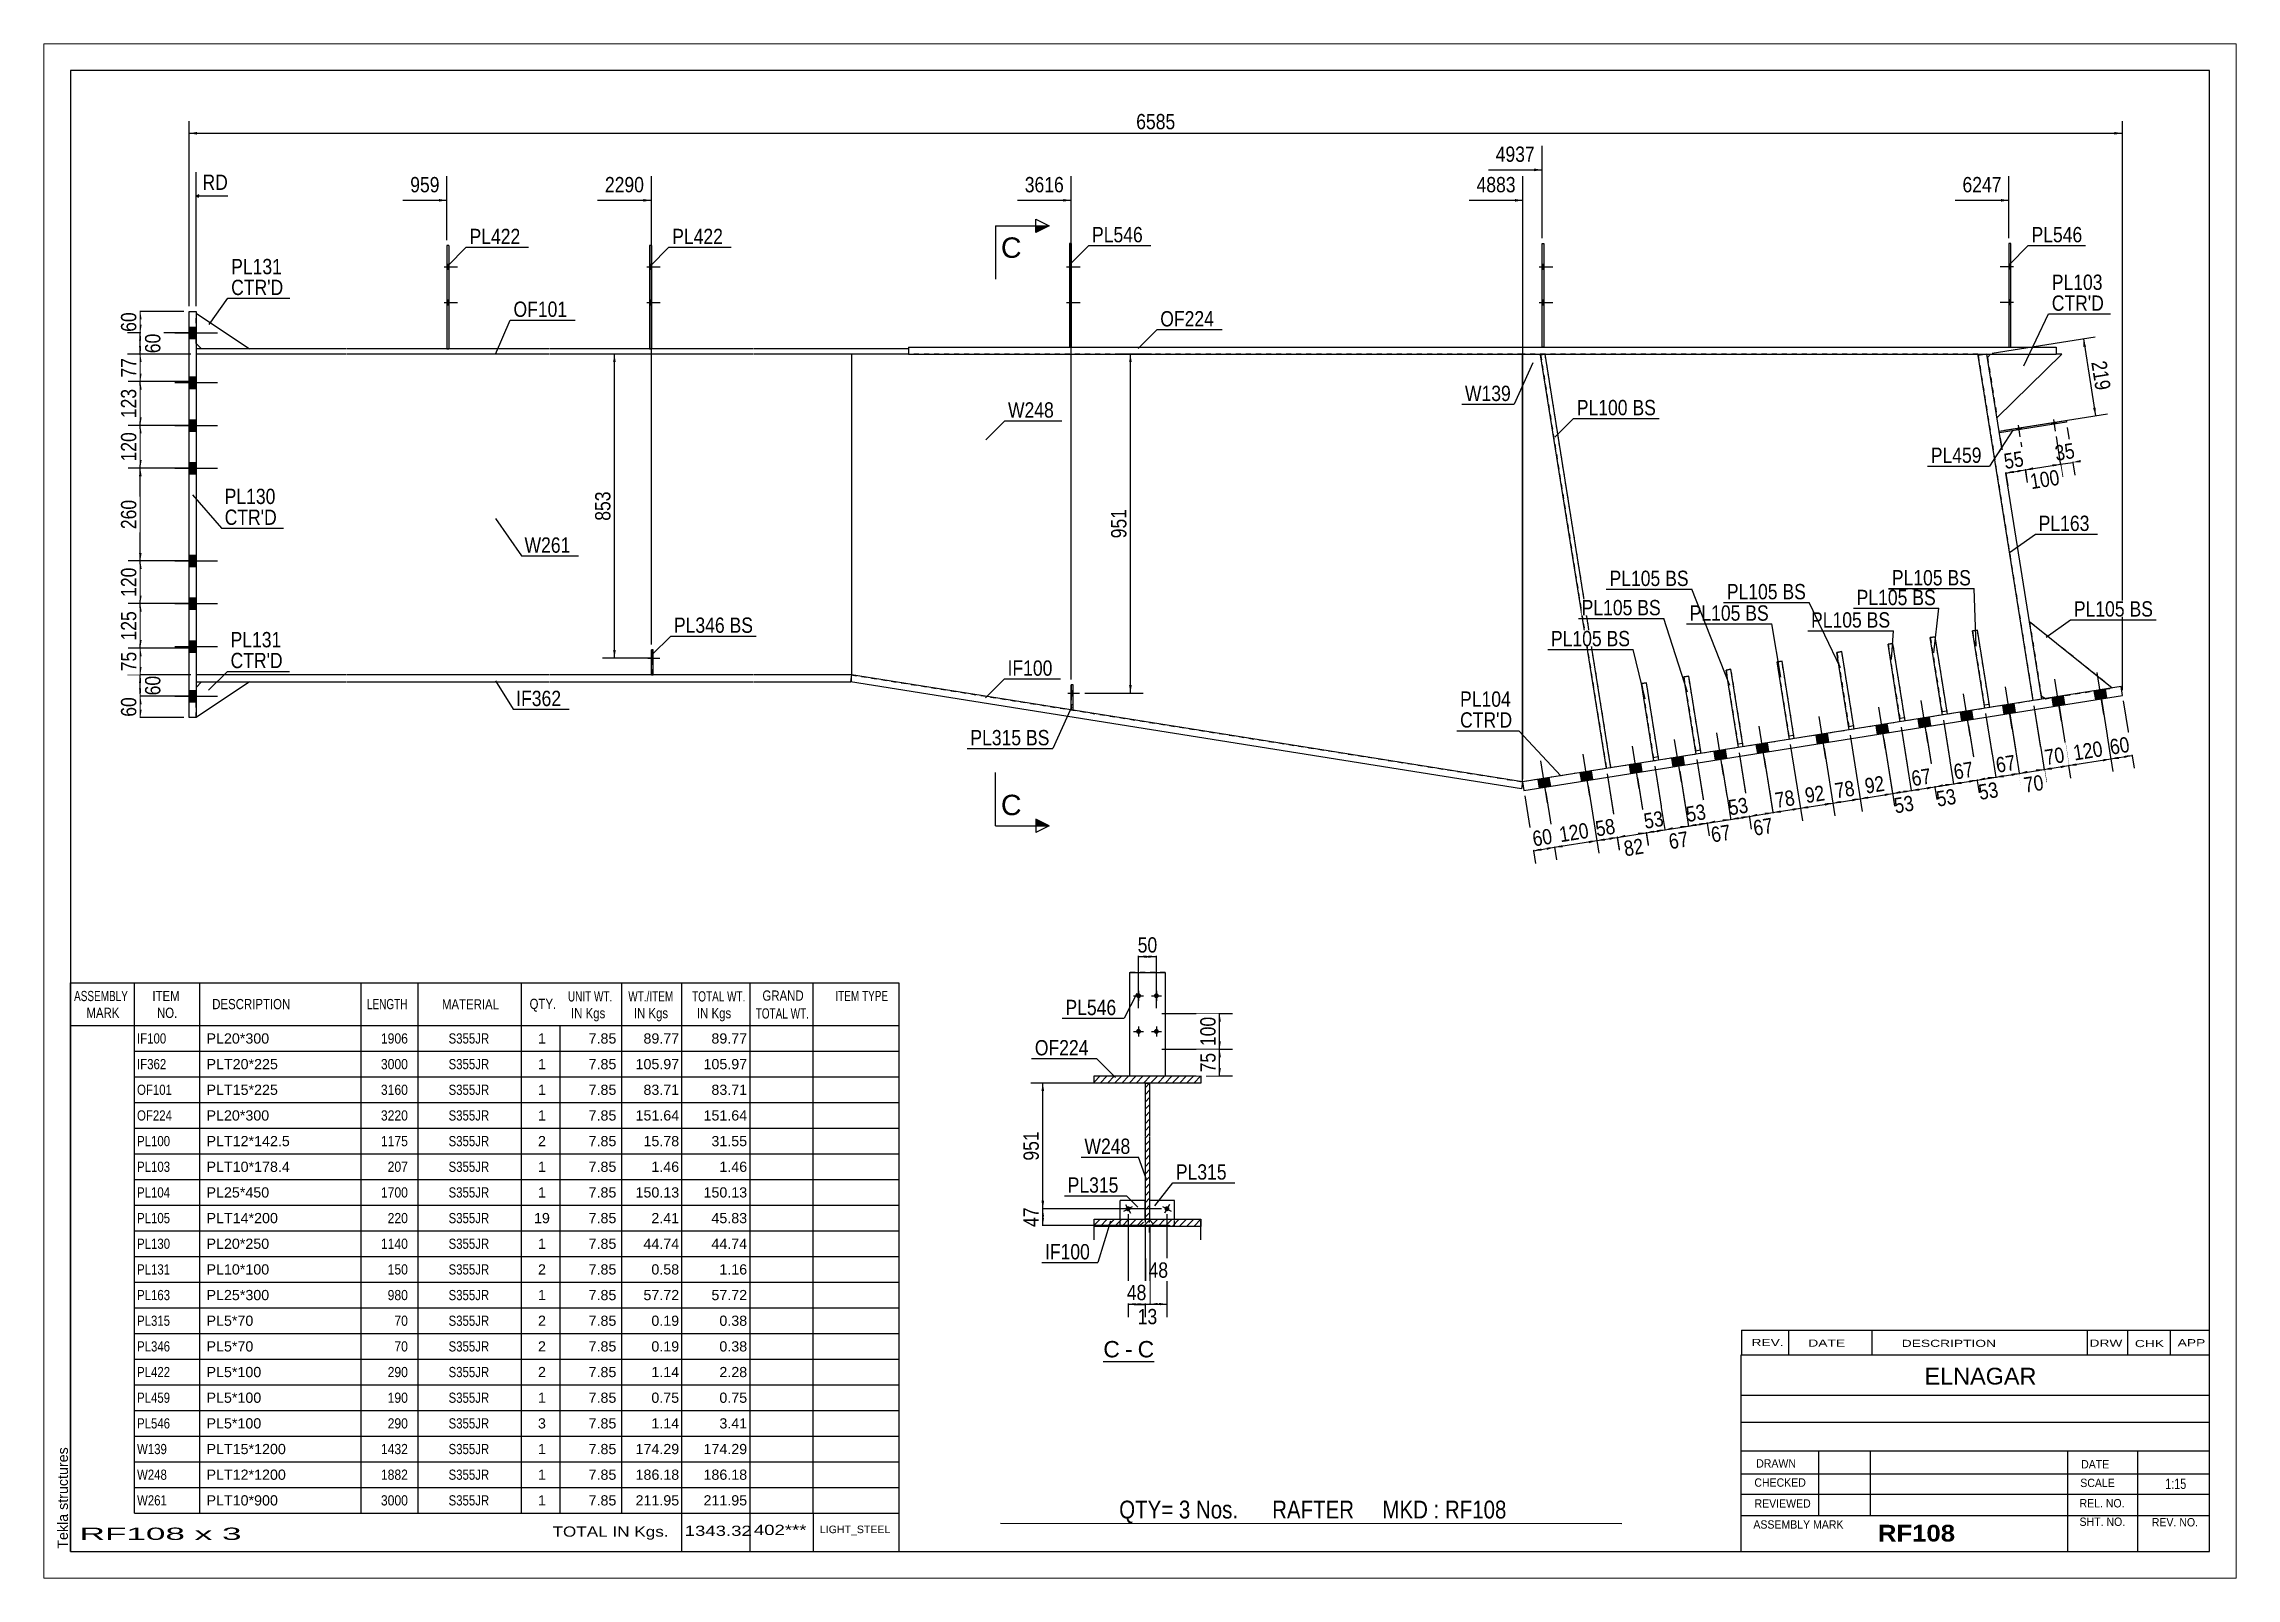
# Paper-space layout 'Layout1' of a CAD drawing. Header units: millimetres. Extents: x 0 to 410, y 0 to 287.
# The model-space entities are those that its viewports show. They can reach past a viewport. Long polylines and large blocks are cut down to what shows.
import ezdxf

# ---------------------------------------------------------------- set-up
doc = ezdxf.new("R2010")
doc.units = ezdxf.units.MM
doc.linetypes.add('DXK_LINE_DOT1', pattern=[1.8814, 0.9407, -0.9407])
doc.linetypes.add('DXK_LINE_DOT2', pattern=[3.9198, 1.9599, -1.9599])
doc.layers.add('Viewport layer', color=7, linetype='Continuous', plot=False)
doc.styles.add('Arial', font='ARIAL.TTF', dxfattribs={"height": 0.2})
doc.styles.add('Arial Bold', font='ARIALBD.TTF', dxfattribs={"height": 0.2})
doc.styles.add('Arial Narrow', font='ARIALN.TTF', dxfattribs={"height": 0.2})

# ---------------------------------------------------------------- blocks, each defined once
blk = doc.blocks.new('Unknown-623384917-1210')
at = {"color": 5, "linetype": 'Continuous'}
for p, q in [((51.03, 93.04), (-348.97, 93.04)), ((-348.97, 93.04), (-348.97, -183.96)), ((51.03, -183.96), (51.03, 93.04)), ((-348.97, -183.96), (51.03, -183.96))]:
    blk.add_line(p, q, dxfattribs=at)
at = {"color": 174, "linetype": 'Continuous', "style": 'Arial'}
blk.add_text('Tekla structures', height=1.9102, rotation=90, dxfattribs=at).set_placement((-349.47, -183.46))
blk = doc.blocks.new('Unknown-623384917-14 - 2801')
at = {"color": 7, "linetype": 'Continuous'}
blk.add_line((-155.83, -148.41), (-146.33, -148.41), dxfattribs=at)
at = {"color": 0, "linetype": 'Continuous'}
blk.add_wipeout([(-152.75, -147.66), (-152.75, -144.46), (-155.83, -144.46), (-155.83, -147.66)], dxfattribs=at)
blk.add_wipeout([(-150.37, -147.66), (-150.37, -144.46), (-151.79, -144.46), (-151.79, -147.66)], dxfattribs=at)
at = {"color": 96, "linetype": 'Continuous', "style": 'Arial'}
blk.add_text('C', height=3.06, dxfattribs=at).set_placement((-155.83, -147.66))
at = {"color": 0, "linetype": 'Continuous'}
blk.add_wipeout([(-146.33, -147.66), (-146.33, -144.46), (-149.41, -144.46), (-149.41, -147.66)], dxfattribs=at)
at = {"color": 96, "linetype": 'Continuous', "style": 'Arial'}
for s, p in [('-', (-151.79, -147.66)), ('C', (-149.41, -147.66))]:
    blk.add_text(s, height=3.06, dxfattribs=at).set_placement(p)
blk = doc.blocks.new('Bolt-623384917-1239 - 1231')
at = {"linetype": 'Continuous'}
for points in [[(-161.83, 55.87), (-161.83, 56.8), (-162.16, 56.8), (-162.16, 55.87)], [(-161.83, 55.87), (-161.83, 56.8), (-162.16, 56.8), (-162.16, 55.87)], [(-161.83, 49.2), (-161.83, 50.13), (-162.16, 50.13), (-162.16, 49.2)], [(-161.83, 49.2), (-161.83, 50.13), (-162.16, 50.13), (-162.16, 49.2)]]:
    blk.add_hatch(color=3, dxfattribs=at).paths.add_polyline_path(points)
at = {"color": 3, "linetype": 'Continuous'}
for p, q in [((-162.7, 56.33), (-160.16, 56.33)), ((-162.7, 56.33), (-160.16, 56.33)), ((-162.16, 56.8), (-161.83, 56.8)), ((-162.16, 56.8), (-161.83, 56.8)), ((-162.16, 55.87), (-161.83, 55.87)), ((-162.16, 55.87), (-161.83, 55.87)), ((-162.7, 49.67), (-160.16, 49.67)), ((-162.7, 49.67), (-160.16, 49.67)), ((-162.16, 50.13), (-161.83, 50.13)), ((-162.16, 50.13), (-161.83, 50.13)), ((-162.16, 49.2), (-161.83, 49.2)), ((-162.16, 49.2), (-161.83, 49.2))]:
    blk.add_line(p, q, dxfattribs=at)
blk = doc.blocks.new('Bolt-623384917-1234 - 1231')
at = {"linetype": 'Continuous'}
for points in [[(-240.35, 55.87), (-240.35, 56.8), (-240.69, 56.8), (-240.69, 55.87)], [(-240.35, 55.87), (-240.35, 56.8), (-240.69, 56.8), (-240.69, 55.87)], [(-240.35, 49.2), (-240.35, 50.13), (-240.69, 50.13), (-240.69, 49.2)], [(-240.35, 49.2), (-240.35, 50.13), (-240.69, 50.13), (-240.69, 49.2)]]:
    blk.add_hatch(color=3, dxfattribs=at).paths.add_polyline_path(points)
at = {"color": 3, "linetype": 'Continuous'}
for p, q in [((-241.22, 56.33), (-238.69, 56.33)), ((-241.22, 56.33), (-238.69, 56.33)), ((-240.69, 56.8), (-240.35, 56.8)), ((-240.69, 56.8), (-240.35, 56.8)), ((-240.69, 55.87), (-240.35, 55.87)), ((-240.69, 55.87), (-240.35, 55.87)), ((-241.22, 49.67), (-238.69, 49.67)), ((-241.22, 49.67), (-238.69, 49.67)), ((-240.69, 50.13), (-240.35, 50.13)), ((-240.69, 50.13), (-240.35, 50.13)), ((-240.69, 49.2), (-240.35, 49.2)), ((-240.69, 49.2), (-240.35, 49.2))]:
    blk.add_line(p, q, dxfattribs=at)
blk = doc.blocks.new('Bolt-623384917-1235 - 1231')
at = {"color": 3, "linetype": 'DXK_LINE_DOT2'}
for p, q in [((-162.46, -23.42), (-160.26, -23.42)), ((-161.83, -22.95), (-161.5, -22.95)), ((-161.83, -23.89), (-161.5, -23.89))]:
    blk.add_line(p, q, dxfattribs=at)
blk = doc.blocks.new('Bolt-623384917-1236 - 1231')
at = {"linetype": 'Continuous'}
blk.add_hatch(color=3, dxfattribs=at).paths.add_polyline_path([(-161.5, -23.89), (-161.5, -22.95), (-161.83, -22.95), (-161.83, -23.89)])
at = {"color": 3, "linetype": 'Continuous'}
for p, q in [((-162.46, -23.42), (-160.26, -23.42)), ((-161.83, -22.95), (-161.5, -22.95)), ((-161.83, -23.89), (-161.5, -23.89))]:
    blk.add_line(p, q, dxfattribs=at)
blk = doc.blocks.new('Bolt-623384917-1237 - 1231')
at = {"linetype": 'Continuous'}
for points in [[(-278.25, 55.87), (-278.25, 56.8), (-278.59, 56.8), (-278.59, 55.87)], [(-278.25, 55.87), (-278.25, 56.8), (-278.59, 56.8), (-278.59, 55.87)], [(-278.25, 49.2), (-278.25, 50.13), (-278.59, 50.13), (-278.59, 49.2)], [(-278.25, 49.2), (-278.25, 50.13), (-278.59, 50.13), (-278.59, 49.2)]]:
    blk.add_hatch(color=3, dxfattribs=at).paths.add_polyline_path(points)
at = {"color": 3, "linetype": 'Continuous'}
for p, q in [((-279.12, 56.33), (-276.59, 56.33)), ((-279.12, 56.33), (-276.59, 56.33)), ((-278.59, 56.8), (-278.25, 56.8)), ((-278.59, 56.8), (-278.25, 56.8)), ((-278.59, 55.87), (-278.25, 55.87)), ((-278.59, 55.87), (-278.25, 55.87)), ((-279.12, 49.67), (-276.59, 49.67)), ((-279.12, 49.67), (-276.59, 49.67)), ((-278.59, 50.13), (-278.25, 50.13)), ((-278.59, 50.13), (-278.25, 50.13)), ((-278.59, 49.2), (-278.25, 49.2)), ((-278.59, 49.2), (-278.25, 49.2))]:
    blk.add_line(p, q, dxfattribs=at)
blk = doc.blocks.new('Part-623384917-1373 - 1231')
at = {"color": 7, "linetype": 'DXK_LINE_DOT1'}
for p, q in [((-46.35, -20.21), (-47.27, -20.35)), ((-47.27, -20.35), (-44.96, -34.84)), ((-44.04, -34.69), (-46.35, -20.21)), ((-45.07, -34.18), (-44.15, -34.03))]:
    blk.add_line(p, q, dxfattribs=at)
blk = doc.blocks.new('Bolt-623384917-1238 - 1231')
at = {"linetype": 'Continuous'}
for points in [[(13.87, 55.87), (13.87, 56.8), (13.54, 56.8), (13.54, 55.87)], [(13.87, 55.87), (13.87, 56.8), (13.54, 56.8), (13.54, 55.87)], [(13.87, 49.2), (13.87, 50.13), (13.54, 50.13), (13.54, 49.2)], [(13.87, 49.2), (13.87, 50.13), (13.54, 50.13), (13.54, 49.2)]]:
    blk.add_hatch(color=3, dxfattribs=at).paths.add_polyline_path(points)
at = {"color": 3, "linetype": 'Continuous'}
for p, q in [((14.41, 56.33), (11.87, 56.33)), ((14.41, 56.33), (11.87, 56.33)), ((13.87, 56.8), (13.54, 56.8)), ((13.87, 56.8), (13.54, 56.8)), ((13.87, 55.87), (13.54, 55.87)), ((13.87, 55.87), (13.54, 55.87)), ((14.41, 49.67), (11.87, 49.67)), ((14.41, 49.67), (11.87, 49.67)), ((13.87, 50.13), (13.54, 50.13)), ((13.87, 50.13), (13.54, 50.13)), ((13.87, 49.2), (13.54, 49.2)), ((13.87, 49.2), (13.54, 49.2))]:
    blk.add_line(p, q, dxfattribs=at)
blk = doc.blocks.new('Part-623384917-1383 - 1231')
at = {"color": 7, "linetype": 'DXK_LINE_DOT1'}
for p, q in [((-38.45, -18.95), (-39.37, -19.1)), ((-39.37, -19.1), (-37.06, -33.58)), ((-36.14, -33.44), (-38.45, -18.95)), ((-37.17, -32.92), (-36.25, -32.78))]:
    blk.add_line(p, q, dxfattribs=at)
blk = doc.blocks.new('Part-623384917-1511 - 1231')
at = {"color": 7, "linetype": 'DXK_LINE_DOT1'}
for p, q in [((-297.35, 40), (-325.49, 40)), ((-325.49, 40), (-325.49, -20)), ((-259.45, 40), (-297.25, 40)), ((-221.35, 40), (-259.35, 40)), ((-202.91, 40), (-221.25, 40)), ((-202.91, 40), (-202.91, -20)), ((-297.35, -20), (-325.49, -20)), ((-259.45, -20), (-297.25, -20)), ((-221.35, -20), (-259.35, -20)), ((-202.91, -20), (-221.25, -20))]:
    blk.add_line(p, q, dxfattribs=at)
blk = doc.blocks.new('Bolt-623384917-1240 - 1231')
at = {"linetype": 'Continuous'}
for points in [[(-326.82, 45.07), (-326.82, 42.93), (-325.49, 42.93), (-325.49, 45.07)], [(-326.82, 45.07), (-326.82, 42.93), (-325.49, 42.93), (-325.49, 45.07)], [(-326.82, 35.73), (-326.82, 33.6), (-325.49, 33.6), (-325.49, 35.73)], [(-326.82, 35.73), (-326.82, 33.6), (-325.49, 33.6), (-325.49, 35.73)], [(-326.82, 27.73), (-326.82, 25.6), (-325.49, 25.6), (-325.49, 27.73)], [(-326.82, 27.73), (-326.82, 25.6), (-325.49, 25.6), (-325.49, 27.73)], [(-326.82, 19.73), (-326.82, 17.6), (-325.49, 17.6), (-325.49, 19.73)], [(-326.82, 19.73), (-326.82, 17.6), (-325.49, 17.6), (-325.49, 19.73)], [(-326.82, 2.4), (-326.82, 0.27), (-325.49, 0.27), (-325.49, 2.4)], [(-326.82, 2.4), (-326.82, 0.27), (-325.49, 0.27), (-325.49, 2.4)], [(-326.82, -5.6), (-326.82, -7.73), (-325.49, -7.73), (-325.49, -5.6)], [(-326.82, -5.6), (-326.82, -7.73), (-325.49, -7.73), (-325.49, -5.6)], [(-326.82, -13.6), (-326.82, -15.73), (-325.49, -15.73), (-325.49, -13.6)], [(-326.82, -13.6), (-326.82, -15.73), (-325.49, -15.73), (-325.49, -13.6)], [(-326.82, -22.93), (-326.82, -25.07), (-325.49, -25.07), (-325.49, -22.93)], [(-326.82, -22.93), (-326.82, -25.07), (-325.49, -25.07), (-325.49, -22.93)]]:
    blk.add_hatch(color=3, dxfattribs=at).paths.add_polyline_path(points)
at = {"color": 3, "linetype": 'Continuous'}
for p, q in [((-329.47, 44), (-321.49, 44)), ((-329.47, 44), (-321.49, 44)), ((-326.82, 45.07), (-325.49, 45.07)), ((-326.82, 45.07), (-325.49, 45.07)), ((-326.82, 42.93), (-325.49, 42.93)), ((-326.82, 42.93), (-325.49, 42.93)), ((-329.47, 34.67), (-321.49, 34.67)), ((-329.47, 34.67), (-321.49, 34.67)), ((-326.82, 35.73), (-325.49, 35.73)), ((-326.82, 35.73), (-325.49, 35.73)), ((-326.82, 33.6), (-325.49, 33.6)), ((-326.82, 33.6), (-325.49, 33.6)), ((-329.47, 26.67), (-321.49, 26.67)), ((-329.47, 26.67), (-321.49, 26.67)), ((-326.82, 27.73), (-325.49, 27.73)), ((-326.82, 27.73), (-325.49, 27.73)), ((-326.82, 25.6), (-325.49, 25.6)), ((-326.82, 25.6), (-325.49, 25.6)), ((-329.47, 18.67), (-321.49, 18.67)), ((-329.47, 18.67), (-321.49, 18.67)), ((-326.82, 19.73), (-325.49, 19.73)), ((-326.82, 19.73), (-325.49, 19.73)), ((-326.82, 17.6), (-325.49, 17.6)), ((-326.82, 17.6), (-325.49, 17.6)), ((-329.47, 1.33), (-321.49, 1.33)), ((-329.47, 1.33), (-321.49, 1.33)), ((-326.82, 2.4), (-325.49, 2.4)), ((-326.82, 2.4), (-325.49, 2.4)), ((-326.82, 0.27), (-325.49, 0.27)), ((-326.82, 0.27), (-325.49, 0.27)), ((-329.47, -6.67), (-321.49, -6.67)), ((-329.47, -6.67), (-321.49, -6.67)), ((-326.82, -5.6), (-325.49, -5.6)), ((-326.82, -5.6), (-325.49, -5.6)), ((-326.82, -7.73), (-325.49, -7.73)), ((-326.82, -7.73), (-325.49, -7.73)), ((-329.47, -14.67), (-321.49, -14.67)), ((-329.47, -14.67), (-321.49, -14.67)), ((-326.82, -13.6), (-325.49, -13.6)), ((-326.82, -13.6), (-325.49, -13.6)), ((-326.82, -15.73), (-325.49, -15.73)), ((-326.82, -15.73), (-325.49, -15.73)), ((-329.47, -24), (-321.49, -24)), ((-329.47, -24), (-321.49, -24)), ((-326.82, -22.93), (-325.49, -22.93)), ((-326.82, -22.93), (-325.49, -22.93)), ((-326.82, -25.07), (-325.49, -25.07)), ((-326.82, -25.07), (-325.49, -25.07))]:
    blk.add_line(p, q, dxfattribs=at)
blk = doc.blocks.new('Part-623384917-1864 - 1231')
at = {"color": 7, "linetype": 'DXK_LINE_DOT1'}
for p, q in [((-161.83, -21.89), (-161.83, -26.55)), ((-161.5, -21.89), (-161.83, -21.89)), ((-161.5, -26.55), (-161.5, -21.89)), ((-161.79, -26.55), (-161.5, -26.55))]:
    blk.add_line(p, q, dxfattribs=at)
blk = doc.blocks.new('Bolt-623384917-1241 - 1231')
at = {"linetype": 'Continuous'}
for points in [[(23.71, -23.92), (21.6, -24.25), (21.86, -25.9), (23.97, -25.57)], [(23.71, -23.92), (21.6, -24.25), (21.86, -25.9), (23.97, -25.57)], [(23.71, -23.92), (21.6, -24.25), (21.86, -25.9), (23.97, -25.57)], [(23.71, -23.92), (21.6, -24.25), (21.86, -25.9), (23.97, -25.57)], [(31.61, -22.66), (29.5, -23), (29.76, -24.64), (31.87, -24.31)], [(31.61, -22.66), (29.5, -23), (29.76, -24.64), (31.87, -24.31)], [(31.61, -22.66), (29.5, -23), (29.76, -24.64), (31.87, -24.31)], [(31.61, -22.66), (29.5, -23), (29.76, -24.64), (31.87, -24.31)], [(-1.31, -27.9), (-3.42, -28.23), (-3.16, -29.88), (-1.05, -29.54)], [(-1.31, -27.9), (-3.42, -28.23), (-3.16, -29.88), (-1.05, -29.54)], [(-1.31, -27.9), (-3.42, -28.23), (-3.16, -29.88), (-1.05, -29.54)], [(-1.31, -27.9), (-3.42, -28.23), (-3.16, -29.88), (-1.05, -29.54)], [(6.59, -26.64), (4.48, -26.98), (4.74, -28.62), (6.85, -28.29)], [(6.59, -26.64), (4.48, -26.98), (4.74, -28.62), (6.85, -28.29)], [(6.59, -26.64), (4.48, -26.98), (4.74, -28.62), (6.85, -28.29)], [(6.59, -26.64), (4.48, -26.98), (4.74, -28.62), (6.85, -28.29)], [(14.49, -25.38), (12.38, -25.72), (12.64, -27.37), (14.75, -27.03)], [(14.49, -25.38), (12.38, -25.72), (12.64, -27.37), (14.75, -27.03)], [(14.49, -25.38), (12.38, -25.72), (12.64, -27.37), (14.75, -27.03)], [(14.49, -25.38), (12.38, -25.72), (12.64, -27.37), (14.75, -27.03)], [(-31.6, -32.71), (-33.71, -33.05), (-33.44, -34.69), (-31.34, -34.36)], [(-31.6, -32.71), (-33.71, -33.05), (-33.44, -34.69), (-31.34, -34.36)], [(-31.6, -32.71), (-33.71, -33.05), (-33.44, -34.69), (-31.34, -34.36)], [(-31.6, -32.71), (-33.71, -33.05), (-33.44, -34.69), (-31.34, -34.36)], [(-20.41, -30.93), (-22.51, -31.27), (-22.25, -32.91), (-20.14, -32.58)], [(-20.41, -30.93), (-22.51, -31.27), (-22.25, -32.91), (-20.14, -32.58)], [(-20.41, -30.93), (-22.51, -31.27), (-22.25, -32.91), (-20.14, -32.58)], [(-20.41, -30.93), (-22.51, -31.27), (-22.25, -32.91), (-20.14, -32.58)], [(-9.21, -29.15), (-11.32, -29.49), (-11.06, -31.13), (-8.95, -30.8)], [(-9.21, -29.15), (-11.32, -29.49), (-11.06, -31.13), (-8.95, -30.8)], [(-9.21, -29.15), (-11.32, -29.49), (-11.06, -31.13), (-8.95, -30.8)], [(-9.21, -29.15), (-11.32, -29.49), (-11.06, -31.13), (-8.95, -30.8)], [(-55.3, -36.48), (-57.41, -36.82), (-57.15, -38.46), (-55.04, -38.13)], [(-55.3, -36.48), (-57.41, -36.82), (-57.15, -38.46), (-55.04, -38.13)], [(-55.3, -36.48), (-57.41, -36.82), (-57.15, -38.46), (-55.04, -38.13)], [(-55.3, -36.48), (-57.41, -36.82), (-57.15, -38.46), (-55.04, -38.13)], [(-47.4, -35.23), (-49.51, -35.56), (-49.25, -37.21), (-47.14, -36.87)], [(-47.4, -35.23), (-49.51, -35.56), (-49.25, -37.21), (-47.14, -36.87)], [(-47.4, -35.23), (-49.51, -35.56), (-49.25, -37.21), (-47.14, -36.87)], [(-47.4, -35.23), (-49.51, -35.56), (-49.25, -37.21), (-47.14, -36.87)], [(-39.5, -33.97), (-41.61, -34.3), (-41.35, -35.95), (-39.24, -35.62)], [(-39.5, -33.97), (-41.61, -34.3), (-41.35, -35.95), (-39.24, -35.62)], [(-39.5, -33.97), (-41.61, -34.3), (-41.35, -35.95), (-39.24, -35.62)], [(-39.5, -33.97), (-41.61, -34.3), (-41.35, -35.95), (-39.24, -35.62)], [(-72.42, -39.2), (-74.53, -39.54), (-74.27, -41.19), (-72.16, -40.85)], [(-72.42, -39.2), (-74.53, -39.54), (-74.27, -41.19), (-72.16, -40.85)], [(-72.42, -39.2), (-74.53, -39.54), (-74.27, -41.19), (-72.16, -40.85)], [(-72.42, -39.2), (-74.53, -39.54), (-74.27, -41.19), (-72.16, -40.85)], [(-64.52, -37.95), (-66.63, -38.28), (-66.36, -39.93), (-64.26, -39.59)], [(-64.52, -37.95), (-66.63, -38.28), (-66.36, -39.93), (-64.26, -39.59)], [(-64.52, -37.95), (-66.63, -38.28), (-66.36, -39.93), (-64.26, -39.59)], [(-64.52, -37.95), (-66.63, -38.28), (-66.36, -39.93), (-64.26, -39.59)]]:
    blk.add_hatch(color=3, dxfattribs=at).paths.add_polyline_path(points)
at = {"color": 3, "linetype": 'Continuous'}
for p, q in [((31.28, -27.42), (30.03, -19.54)), ((31.28, -27.42), (30.03, -19.54)), ((31.28, -27.42), (30.03, -19.54)), ((31.28, -27.42), (30.03, -19.54)), ((6.26, -31.4), (5.01, -23.52)), ((6.26, -31.4), (5.01, -23.52)), ((6.26, -31.4), (5.01, -23.52)), ((6.26, -31.4), (5.01, -23.52)), ((14.17, -30.14), (12.91, -22.26)), ((14.17, -30.14), (12.91, -22.26)), ((14.17, -30.14), (12.91, -22.26)), ((14.17, -30.14), (12.91, -22.26)), ((21.86, -25.9), (21.6, -24.25)), ((21.86, -25.9), (21.6, -24.25)), ((21.86, -25.9), (21.6, -24.25)), ((21.86, -25.9), (21.6, -24.25)), ((23.38, -28.68), (22.13, -20.79)), ((23.38, -28.68), (22.13, -20.79)), ((23.38, -28.68), (22.13, -20.79)), ((23.38, -28.68), (22.13, -20.79)), ((23.97, -25.57), (23.71, -23.92)), ((23.97, -25.57), (23.71, -23.92)), ((23.97, -25.57), (23.71, -23.92)), ((23.97, -25.57), (23.71, -23.92)), ((29.76, -24.64), (29.5, -23)), ((29.76, -24.64), (29.5, -23)), ((29.76, -24.64), (29.5, -23)), ((29.76, -24.64), (29.5, -23)), ((31.87, -24.31), (31.61, -22.66)), ((31.87, -24.31), (31.61, -22.66)), ((31.87, -24.31), (31.61, -22.66)), ((31.87, -24.31), (31.61, -22.66)), ((-20.73, -35.69), (-21.98, -27.81)), ((-20.73, -35.69), (-21.98, -27.81)), ((-20.73, -35.69), (-21.98, -27.81)), ((-20.73, -35.69), (-21.98, -27.81)), ((-9.54, -33.91), (-10.79, -26.03)), ((-9.54, -33.91), (-10.79, -26.03)), ((-9.54, -33.91), (-10.79, -26.03)), ((-9.54, -33.91), (-10.79, -26.03)), ((-3.16, -29.88), (-3.42, -28.23)), ((-3.16, -29.88), (-3.42, -28.23)), ((-3.16, -29.88), (-3.42, -28.23)), ((-3.16, -29.88), (-3.42, -28.23)), ((-1.64, -32.66), (-2.89, -24.77)), ((-1.64, -32.66), (-2.89, -24.77)), ((-1.64, -32.66), (-2.89, -24.77)), ((-1.64, -32.66), (-2.89, -24.77)), ((-1.05, -29.54), (-1.31, -27.9)), ((-1.05, -29.54), (-1.31, -27.9)), ((-1.05, -29.54), (-1.31, -27.9)), ((-1.05, -29.54), (-1.31, -27.9)), ((4.74, -28.62), (4.48, -26.98)), ((4.74, -28.62), (4.48, -26.98)), ((4.74, -28.62), (4.48, -26.98)), ((4.74, -28.62), (4.48, -26.98)), ((6.85, -28.29), (6.59, -26.64)), ((6.85, -28.29), (6.59, -26.64)), ((6.85, -28.29), (6.59, -26.64)), ((6.85, -28.29), (6.59, -26.64)), ((12.64, -27.37), (12.38, -25.72)), ((12.64, -27.37), (12.38, -25.72)), ((12.64, -27.37), (12.38, -25.72)), ((12.64, -27.37), (12.38, -25.72)), ((14.75, -27.03), (14.49, -25.38)), ((14.75, -27.03), (14.49, -25.38)), ((14.75, -27.03), (14.49, -25.38)), ((14.75, -27.03), (14.49, -25.38)), ((-47.72, -39.99), (-48.98, -32.1)), ((-47.72, -39.99), (-48.98, -32.1)), ((-47.72, -39.99), (-48.98, -32.1)), ((-47.72, -39.99), (-48.98, -32.1)), ((-39.82, -38.73), (-41.08, -30.85)), ((-39.82, -38.73), (-41.08, -30.85)), ((-39.82, -38.73), (-41.08, -30.85)), ((-39.82, -38.73), (-41.08, -30.85)), ((-31.92, -37.47), (-33.18, -29.59)), ((-31.92, -37.47), (-33.18, -29.59)), ((-31.92, -37.47), (-33.18, -29.59)), ((-31.92, -37.47), (-33.18, -29.59)), ((-31.34, -34.36), (-31.6, -32.71)), ((-31.34, -34.36), (-31.6, -32.71)), ((-31.34, -34.36), (-31.6, -32.71)), ((-31.34, -34.36), (-31.6, -32.71)), ((-22.25, -32.91), (-22.51, -31.27)), ((-22.25, -32.91), (-22.51, -31.27)), ((-22.25, -32.91), (-22.51, -31.27)), ((-22.25, -32.91), (-22.51, -31.27)), ((-20.14, -32.58), (-20.41, -30.93)), ((-20.14, -32.58), (-20.41, -30.93)), ((-20.14, -32.58), (-20.41, -30.93)), ((-20.14, -32.58), (-20.41, -30.93)), ((-11.06, -31.13), (-11.32, -29.49)), ((-11.06, -31.13), (-11.32, -29.49)), ((-11.06, -31.13), (-11.32, -29.49)), ((-11.06, -31.13), (-11.32, -29.49)), ((-8.95, -30.8), (-9.21, -29.15)), ((-8.95, -30.8), (-9.21, -29.15)), ((-8.95, -30.8), (-9.21, -29.15)), ((-8.95, -30.8), (-9.21, -29.15)), ((-72.74, -43.96), (-74, -36.08)), ((-72.74, -43.96), (-74, -36.08)), ((-72.74, -43.96), (-74, -36.08)), ((-72.74, -43.96), (-74, -36.08)), ((-64.84, -42.71), (-66.1, -34.82)), ((-64.84, -42.71), (-66.1, -34.82)), ((-64.84, -42.71), (-66.1, -34.82)), ((-64.84, -42.71), (-66.1, -34.82)), ((-57.15, -38.46), (-57.41, -36.82)), ((-57.15, -38.46), (-57.41, -36.82)), ((-57.15, -38.46), (-57.41, -36.82)), ((-57.15, -38.46), (-57.41, -36.82)), ((-55.62, -41.24), (-56.88, -33.36)), ((-55.62, -41.24), (-56.88, -33.36)), ((-55.62, -41.24), (-56.88, -33.36)), ((-55.62, -41.24), (-56.88, -33.36)), ((-55.04, -38.13), (-55.3, -36.48)), ((-55.04, -38.13), (-55.3, -36.48)), ((-55.04, -38.13), (-55.3, -36.48)), ((-55.04, -38.13), (-55.3, -36.48)), ((-49.25, -37.21), (-49.51, -35.56)), ((-49.25, -37.21), (-49.51, -35.56)), ((-49.25, -37.21), (-49.51, -35.56)), ((-49.25, -37.21), (-49.51, -35.56)), ((-47.14, -36.87), (-47.4, -35.23)), ((-47.14, -36.87), (-47.4, -35.23)), ((-47.14, -36.87), (-47.4, -35.23)), ((-47.14, -36.87), (-47.4, -35.23)), ((-41.35, -35.95), (-41.61, -34.3)), ((-41.35, -35.95), (-41.61, -34.3)), ((-41.35, -35.95), (-41.61, -34.3)), ((-41.35, -35.95), (-41.61, -34.3)), ((-39.24, -35.62), (-39.5, -33.97)), ((-39.24, -35.62), (-39.5, -33.97)), ((-39.24, -35.62), (-39.5, -33.97)), ((-39.24, -35.62), (-39.5, -33.97)), ((-33.44, -34.69), (-33.71, -33.05)), ((-33.44, -34.69), (-33.71, -33.05)), ((-33.44, -34.69), (-33.71, -33.05)), ((-33.44, -34.69), (-33.71, -33.05)), ((-74.27, -41.19), (-74.53, -39.54)), ((-74.27, -41.19), (-74.53, -39.54)), ((-74.27, -41.19), (-74.53, -39.54)), ((-74.27, -41.19), (-74.53, -39.54)), ((-72.16, -40.85), (-72.42, -39.2)), ((-72.16, -40.85), (-72.42, -39.2)), ((-72.16, -40.85), (-72.42, -39.2)), ((-72.16, -40.85), (-72.42, -39.2)), ((-66.36, -39.93), (-66.63, -38.28)), ((-66.36, -39.93), (-66.63, -38.28)), ((-66.36, -39.93), (-66.63, -38.28)), ((-66.36, -39.93), (-66.63, -38.28)), ((-64.26, -39.59), (-64.52, -37.95)), ((-64.26, -39.59), (-64.52, -37.95)), ((-64.26, -39.59), (-64.52, -37.95)), ((-64.26, -39.59), (-64.52, -37.95))]:
    blk.add_line(p, q, dxfattribs=at)
blk = doc.blocks.new('Part-623384917-1555 - 1231')
at = {"color": 2, "linetype": 'Continuous'}
for p, q in [((-74.06, 39.87), (-73.27, 40)), ((-61.75, -37.51), (-74.06, 39.87)), ((-73.27, 40), (-60.96, -37.38))]:
    blk.add_line(p, q, dxfattribs=at)
blk = doc.blocks.new('Part-623384917-1393 - 1231')
at = {"color": 7, "linetype": 'DXK_LINE_DOT1'}
for p, q in [((-28.9, -17.43), (-29.82, -17.58)), ((-29.82, -17.58), (-27.52, -32.06)), ((-26.6, -31.92), (-28.9, -17.43)), ((-27.62, -31.41), (-26.7, -31.26))]:
    blk.add_line(p, q, dxfattribs=at)
blk = doc.blocks.new('Part-623384917-1258 - 1231')
at = {"color": 2, "linetype": 'Continuous'}
for p, q in [((-77.42, -40), (-77.42, 40)), ((7.78, 39.73), (7.74, 40))]:
    blk.add_line(p, q, dxfattribs=at)
at = {"color": 7, "linetype": 'DXK_LINE_DOT1'}
for p, q in [((7.74, 40), (-77.42, 40)), ((7.78, 39.73), (18.04, -24.82)), ((18.04, -24.82), (-77.42, -40))]:
    blk.add_line(p, q, dxfattribs=at)
blk = doc.blocks.new('Part-623384917-1681 - 1231')
at = {"color": 2, "linetype": 'Continuous'}
for p, q in [((34.5, -22.2), (-77.42, -40)), ((-77.16, -41.65), (34.77, -23.85)), ((34.77, -23.85), (34.5, -22.2)), ((-77.42, -40), (-77.16, -41.65))]:
    blk.add_line(p, q, dxfattribs=at)
blk = doc.blocks.new('Part-623384917-1408 - 1231')
at = {"color": 2, "linetype": 'Continuous'}
for p, q in [((-18.63, -15.8), (-17.71, -15.65)), ((-16.32, -30.28), (-18.63, -15.8)), ((-15.4, -30.14), (-17.71, -15.65))]:
    blk.add_line(p, q, dxfattribs=at)
blk = doc.blocks.new('Part-623384917-1280 - 1231')
at = {"color": 2, "linetype": 'Continuous'}
for p, q in [((-73.76, 41.33), (-73.76, 60.67)), ((-73.76, 60.67), (-73.43, 60.67)), ((-73.43, 60.67), (-73.43, 41.33))]:
    blk.add_line(p, q, dxfattribs=at)
at = {"color": 7, "linetype": 'DXK_LINE_DOT1'}
blk.add_line((-73.43, 41.33), (-73.76, 41.33), dxfattribs=at)
blk = doc.blocks.new('Part-623384917-1302 - 1231')
at = {"color": 7, "linetype": 'DXK_LINE_DOT1'}
for p, q in [((32.86, -22.46), (17.39, -10.07)), ((17.39, -10.07), (19.58, -23.9)), ((19.58, -23.9), (20.35, -24.45)), ((20.35, -24.45), (32.86, -22.46))]:
    blk.add_line(p, q, dxfattribs=at)
blk = doc.blocks.new('Part-623384917-1388 - 1231')
at = {"color": 2, "linetype": 'Continuous'}
for p, q in [((-39.37, -19.1), (-38.45, -18.95)), ((-37.06, -33.58), (-39.37, -19.1)), ((-36.14, -33.44), (-38.45, -18.95))]:
    blk.add_line(p, q, dxfattribs=at)
blk = doc.blocks.new('Part-623384917-1324 - 1231')
at = {"color": 2, "linetype": 'Continuous'}
for p, q in [((32.86, -22.46), (17.39, -10.07)), ((19.58, -23.9), (20.35, -24.45))]:
    blk.add_line(p, q, dxfattribs=at)
blk = doc.blocks.new('Part-623384917-1346 - 1231')
at = {"color": 7, "linetype": 'DXK_LINE_DOT1'}
for p, q in [((-54.25, -21.46), (-55.17, -21.61)), ((-55.17, -21.61), (-52.87, -36.09)), ((-51.94, -35.95), (-54.25, -21.46)), ((-52.97, -35.44), (-52.05, -35.29))]:
    blk.add_line(p, q, dxfattribs=at)
blk = doc.blocks.new('Part-623384917-1368 - 1231')
at = {"color": 2, "linetype": 'Continuous'}
for p, q in [((-55.17, -21.61), (-54.25, -21.46)), ((-52.87, -36.09), (-55.17, -21.61)), ((-51.94, -35.95), (-54.25, -21.46))]:
    blk.add_line(p, q, dxfattribs=at)
blk = doc.blocks.new('Part-623384917-1577 - 1231')
at = {"color": 7, "linetype": 'DXK_LINE_DOT1'}
for p, q in [((-73.27, 40), (-74.06, 39.87)), ((-74.06, 39.87), (-61.75, -37.51)), ((-73.27, 40), (-60.96, -37.38))]:
    blk.add_line(p, q, dxfattribs=at)
blk = doc.blocks.new('Part-623384917-1378 - 1231')
at = {"color": 2, "linetype": 'Continuous'}
for p, q in [((-47.27, -20.35), (-46.35, -20.21)), ((-44.96, -34.84), (-47.27, -20.35)), ((-44.04, -34.69), (-46.35, -20.21))]:
    blk.add_line(p, q, dxfattribs=at)
blk = doc.blocks.new('Part-623384917-1771 - 1231')
at = {"color": 2, "linetype": 'Continuous'}
for p, q in [((-161.83, 60.67), (-162.16, 60.67)), ((-162.16, 60.67), (-162.16, 41.33)), ((-161.83, 60.67), (-161.83, 41.33))]:
    blk.add_line(p, q, dxfattribs=at)
at = {"color": 7, "linetype": 'DXK_LINE_DOT1'}
blk.add_line((-162.16, 41.33), (-161.83, 41.33), dxfattribs=at)
blk = doc.blocks.new('Part-623384917-1398 - 1231')
at = {"color": 2, "linetype": 'Continuous'}
for p, q in [((-29.82, -17.58), (-28.9, -17.43)), ((-27.52, -32.06), (-29.82, -17.58)), ((-26.6, -31.92), (-28.9, -17.43))]:
    blk.add_line(p, q, dxfattribs=at)
blk = doc.blocks.new('Part-623384917-1869 - 1231')
at = {"color": 2, "linetype": 'Continuous'}
for p, q in [((-240.35, 60.33), (-240.69, 60.33)), ((-240.69, 60.33), (-240.69, 41)), ((-240.35, 60.33), (-240.35, 41))]:
    blk.add_line(p, q, dxfattribs=at)
at = {"color": 7, "linetype": 'DXK_LINE_DOT1'}
blk.add_line((-240.69, 41), (-240.35, 41), dxfattribs=at)
blk = doc.blocks.new('Part-623384917-1467 - 1231')
at = {"color": 2, "linetype": 'Continuous'}
for p, q in [((-297.35, 41), (-325.49, 41)), ((-259.45, 41), (-297.25, 41)), ((-221.35, 41), (-259.35, 41)), ((-192.26, 41), (-221.25, 41)), ((-297.35, 40), (-325.49, 40)), ((-259.45, 40), (-297.25, 40)), ((-221.35, 40), (-259.35, 40)), ((-192.26, 40), (-221.25, 40))]:
    blk.add_line(p, q, dxfattribs=at)
at = {"color": 7, "linetype": 'DXK_LINE_DOT1'}
for p, q in [((-325.49, 41), (-325.49, 40)), ((-192.26, 41), (-192.26, 40))]:
    blk.add_line(p, q, dxfattribs=at)
blk = doc.blocks.new('Part-623384917-1403 - 1231')
at = {"color": 7, "linetype": 'DXK_LINE_DOT1'}
for p, q in [((-17.71, -15.65), (-18.63, -15.8)), ((-18.63, -15.8), (-16.32, -30.28)), ((-15.4, -30.14), (-17.71, -15.65)), ((-16.43, -29.63), (-15.51, -29.48))]:
    blk.add_line(p, q, dxfattribs=at)
blk = doc.blocks.new('Part-623384917-1652 - 1231')
at = {"color": 2, "linetype": 'Continuous'}
for p, q in [((9.53, 39.34), (10.09, 40)), ((11.31, 28.15), (23.42, 40)), ((23.42, 40), (22.38, 40))]:
    blk.add_line(p, q, dxfattribs=at)
at = {"color": 7, "linetype": 'DXK_LINE_DOT1'}
for p, q in [((9.53, 39.34), (11.31, 28.15)), ((10.09, 40), (22.38, 40))]:
    blk.add_line(p, q, dxfattribs=at)
blk = doc.blocks.new('Part-623384917-1413 - 1231')
at = {"color": 7, "linetype": 'DXK_LINE_DOT1'}
for p, q in [((-8.16, -14.14), (-9.08, -14.28)), ((-9.08, -14.28), (-6.78, -28.77)), ((-5.86, -28.62), (-8.16, -14.14)), ((-6.88, -28.11), (-5.96, -27.96))]:
    blk.add_line(p, q, dxfattribs=at)
blk = doc.blocks.new('Part-623384917-1418 - 1231')
at = {"color": 2, "linetype": 'Continuous'}
for p, q in [((-9.08, -14.28), (-8.16, -14.14)), ((-6.78, -28.77), (-9.08, -14.28)), ((-5.86, -28.62), (-8.16, -14.14))]:
    blk.add_line(p, q, dxfattribs=at)
blk = doc.blocks.new('Part-623384917-1423 - 1231')
at = {"color": 7, "linetype": 'DXK_LINE_DOT1'}
for p, q in [((-0.26, -12.88), (-1.18, -13.03)), ((-1.18, -13.03), (1.12, -27.51)), ((2.04, -27.36), (-0.26, -12.88)), ((1.02, -26.85), (1.94, -26.71))]:
    blk.add_line(p, q, dxfattribs=at)
blk = doc.blocks.new('Part-623384917-1445 - 1231')
at = {"color": 2, "linetype": 'Continuous'}
for p, q in [((-192.26, 41.33), (22.38, 41.33)), ((-192.26, 41.33), (-192.26, 40)), ((22.38, 41.33), (22.38, 40)), ((-192.26, 40), (22.38, 40))]:
    blk.add_line(p, q, dxfattribs=at)
blk = doc.blocks.new('Part-623384917-1489 - 1231')
at = {"color": 2, "linetype": 'Continuous'}
blk.add_line((-202.91, 40), (-202.91, -20), dxfattribs=at)
at = {"color": 7, "linetype": 'DXK_LINE_DOT1'}
for p, q in [((-77.42, 40), (-202.91, 40)), ((-77.42, -40), (-77.42, 40)), ((-202.91, -20), (-77.42, -40))]:
    blk.add_line(p, q, dxfattribs=at)
blk = doc.blocks.new('Part-623384917-1533 - 1231')
at = {"color": 2, "linetype": 'Continuous'}
for p, q in [((-202.91, -20), (-203.12, -21.32)), ((-77.42, -40), (-202.91, -20)), ((-77.63, -41.32), (-203.12, -21.32)), ((-77.42, -40), (-77.63, -41.32))]:
    blk.add_line(p, q, dxfattribs=at)
blk = doc.blocks.new('Part-623384917-1599 - 1231')
at = {"color": 2, "linetype": 'Continuous'}
for p, q in [((9.43, 39.99), (7.78, 39.73)), ((18.04, -24.82), (7.78, 39.73)), ((19.69, -24.56), (9.43, 39.99))]:
    blk.add_line(p, q, dxfattribs=at)
at = {"color": 7, "linetype": 'DXK_LINE_DOT1'}
blk.add_line((19.69, -24.56), (18.04, -24.82), dxfattribs=at)
blk = doc.blocks.new('Part-623384917-1776 - 1231')
at = {"color": 2, "linetype": 'Continuous'}
for p, q in [((13.87, 60.67), (13.54, 60.67)), ((13.54, 60.67), (13.54, 41.33)), ((13.87, 41.33), (13.87, 60.67))]:
    blk.add_line(p, q, dxfattribs=at)
at = {"color": 7, "linetype": 'DXK_LINE_DOT1'}
blk.add_line((13.54, 41.33), (13.87, 41.33), dxfattribs=at)
blk = doc.blocks.new('Part-623384917-1798 - 1231')
at = {"color": 2, "linetype": 'Continuous'}
for p, q in [((-278.25, 60.33), (-278.59, 60.33)), ((-278.59, 60.33), (-278.59, 41)), ((-278.25, 60.33), (-278.25, 41))]:
    blk.add_line(p, q, dxfattribs=at)
at = {"color": 7, "linetype": 'DXK_LINE_DOT1'}
blk.add_line((-278.59, 41), (-278.25, 41), dxfattribs=at)
blk = doc.blocks.new('Part-623384917-1732 - 1231')
at = {"color": 2, "linetype": 'Continuous'}
for p, q in [((-326.82, 48), (-325.49, 48)), ((-326.82, -28), (-326.82, 48)), ((-325.49, 48), (-325.49, -28)), ((-325.49, -28), (-326.82, -28))]:
    blk.add_line(p, q, dxfattribs=at)
blk = doc.blocks.new('Part-623384917-1761 - 1231')
at = {"color": 2, "linetype": 'Continuous'}
for p, q in [((-325.49, 47.67), (-315.49, 41)), ((-324.49, 41), (-325.49, 42))]:
    blk.add_line(p, q, dxfattribs=at)
at = {"color": 7, "linetype": 'DXK_LINE_DOT1'}
for p, q in [((-325.49, 42), (-325.49, 47.67)), ((-315.49, 41), (-324.49, 41))]:
    blk.add_line(p, q, dxfattribs=at)
blk = doc.blocks.new('Part-623384917-1766 - 1231')
at = {"color": 2, "linetype": 'Continuous'}
for p, q in [((-315.49, -21.33), (-325.49, -28)), ((-325.49, -22.33), (-324.49, -21.33))]:
    blk.add_line(p, q, dxfattribs=at)
at = {"color": 7, "linetype": 'DXK_LINE_DOT1'}
for p, q in [((-325.49, -28), (-325.49, -22.33)), ((-324.49, -21.33), (-315.49, -21.33))]:
    blk.add_line(p, q, dxfattribs=at)
blk = doc.blocks.new('Part-623384917-1820 - 1231')
at = {"color": 2, "linetype": 'Continuous'}
for p, q in [((-297.35, -20), (-325.49, -20)), ((-259.45, -20), (-297.25, -20)), ((-221.35, -20), (-259.35, -20)), ((-202.91, -20), (-221.25, -20)), ((-325.49, -21.33), (-297.35, -21.33)), ((-297.25, -21.33), (-259.45, -21.33)), ((-259.35, -21.33), (-221.35, -21.33)), ((-221.25, -21.33), (-203.02, -21.33))]:
    blk.add_line(p, q, dxfattribs=at)
at = {"color": 7, "linetype": 'DXK_LINE_DOT1'}
for p, q in [((-325.49, -20), (-325.49, -21.33)), ((-202.91, -21.33), (-202.91, -20)), ((-202.91, -21.33), (-203.02, -21.33))]:
    blk.add_line(p, q, dxfattribs=at)
blk = doc.blocks.new('Part-623384917-1842 - 1231')
at = {"color": 2, "linetype": 'Continuous'}
for p, q in [((-161.83, -26.55), (-161.83, -21.89)), ((-161.5, -21.89), (-161.83, -21.89)), ((-161.5, -26.55), (-161.5, -21.89)), ((-161.79, -26.55), (-161.5, -26.55))]:
    blk.add_line(p, q, dxfattribs=at)
at = {"color": 7, "linetype": 'DXK_LINE_DOT1'}
for p, q in [((-161.83, -25.55), (-161.5, -25.55)), ((-161.83, -26.55), (-161.83, -26.55)), ((-161.83, -26.55), (-161.79, -26.55))]:
    blk.add_line(p, q, dxfattribs=at)
blk = doc.blocks.new('Bolt-623384917-6957 - 1231')
at = {"linetype": 'Continuous'}
for points in [[(14.93, 25.77), (15.85, 25.92), (15.8, 26.25), (14.87, 26.1)], [(14.93, 25.77), (15.85, 25.92), (15.8, 26.25), (14.87, 26.1)], [(21.51, 26.82), (22.43, 26.97), (22.38, 27.3), (21.46, 27.15)], [(21.51, 26.82), (22.43, 26.97), (22.38, 27.3), (21.46, 27.15)]]:
    blk.add_hatch(color=3, dxfattribs=at).paths.add_polyline_path(points)
at = {"color": 3, "linetype": 'Continuous'}
for p, q in [((14.87, 26.1), (14.93, 25.77)), ((14.87, 26.1), (14.93, 25.77)), ((15.25, 26.7), (15.6, 24.53)), ((15.25, 26.7), (15.6, 24.53)), ((15.8, 26.25), (15.85, 25.92)), ((15.8, 26.25), (15.85, 25.92)), ((21.46, 27.15), (21.51, 26.82)), ((21.46, 27.15), (21.51, 26.82)), ((21.84, 27.75), (22.18, 25.58)), ((21.84, 27.75), (22.18, 25.58)), ((22.38, 27.3), (22.43, 26.97)), ((22.38, 27.3), (22.43, 26.97))]:
    blk.add_line(p, q, dxfattribs=at)
blk = doc.blocks.new('Part-623384917-1891 - 1231')
at = {"color": 2, "linetype": 'Continuous'}
for p, q in [((-240.35, -19.98), (-240.35, -15.31)), ((-240.02, -15.31), (-240.35, -15.31)), ((-240.02, -19.98), (-240.02, -15.31)), ((-240.35, -19.98), (-240.02, -19.98))]:
    blk.add_line(p, q, dxfattribs=at)
at = {"color": 7, "linetype": 'DXK_LINE_DOT1'}
blk.add_line((-240.35, -18.98), (-240.02, -18.98), dxfattribs=at)
blk = doc.blocks.new('Part-623384917-1913 - 1231')
at = {"color": 7, "linetype": 'DXK_LINE_DOT1'}
for p, q in [((-240.35, -15.31), (-240.35, -19.98)), ((-240.02, -15.31), (-240.35, -15.31)), ((-240.02, -19.98), (-240.02, -15.31)), ((-240.35, -19.98), (-240.02, -19.98))]:
    blk.add_line(p, q, dxfattribs=at)
blk = doc.blocks.new('Part-623384917-1918 - 1231')
at = {"color": 2, "linetype": 'Continuous'}
for p, q in [((6.72, -11.77), (7.64, -11.62)), ((9.02, -26.25), (6.72, -11.77)), ((9.95, -26.11), (7.64, -11.62))]:
    blk.add_line(p, q, dxfattribs=at)
at = {"color": 7, "linetype": 'DXK_LINE_DOT1'}
blk.add_line((8.92, -25.6), (9.84, -25.45), dxfattribs=at)
blk = doc.blocks.new('Part-623384917-1923 - 1231')
at = {"color": 7, "linetype": 'DXK_LINE_DOT1'}
for p, q in [((7.64, -11.62), (6.72, -11.77)), ((6.72, -11.77), (9.02, -26.25)), ((9.95, -26.11), (7.64, -11.62))]:
    blk.add_line(p, q, dxfattribs=at)
blk = doc.blocks.new('Part-623384917-1928 - 1231')
at = {"color": 2, "linetype": 'Continuous'}
for p, q in [((-1.18, -13.03), (-0.26, -12.88)), ((1.12, -27.51), (-1.18, -13.03)), ((2.04, -27.36), (-0.26, -12.88))]:
    blk.add_line(p, q, dxfattribs=at)
blk = doc.blocks.new('Bolt-623384917-1929 - 1231')
at = {"linetype": 'Continuous'}
blk.add_hatch(color=3, dxfattribs=at).paths.add_polyline_path([(-240.02, -17.31), (-240.02, -16.38), (-240.35, -16.38), (-240.35, -17.31)])
at = {"color": 3, "linetype": 'Continuous'}
for p, q in [((-240.35, -16.38), (-240.02, -16.38)), ((-240.99, -16.85), (-238.79, -16.85)), ((-240.35, -17.31), (-240.02, -17.31))]:
    blk.add_line(p, q, dxfattribs=at)
blk = doc.blocks.new('Bolt-623384917-1930 - 1231')
at = {"color": 3, "linetype": 'DXK_LINE_DOT2'}
for p, q in [((-240.35, -16.38), (-240.02, -16.38)), ((-240.99, -16.85), (-238.79, -16.85)), ((-240.35, -17.31), (-240.02, -17.31))]:
    blk.add_line(p, q, dxfattribs=at)
blk = doc.blocks.new('Bolt-623384917-1931 - 1231')
at = {"linetype": 'Continuous'}
for points in [[(-73.43, 55.87), (-73.43, 56.8), (-73.76, 56.8), (-73.76, 55.87)], [(-73.43, 55.87), (-73.43, 56.8), (-73.76, 56.8), (-73.76, 55.87)], [(-73.43, 49.2), (-73.43, 50.13), (-73.76, 50.13), (-73.76, 49.2)], [(-73.43, 49.2), (-73.43, 50.13), (-73.76, 50.13), (-73.76, 49.2)]]:
    blk.add_hatch(color=3, dxfattribs=at).paths.add_polyline_path(points)
at = {"color": 3, "linetype": 'Continuous'}
for p, q in [((-74.3, 56.33), (-71.76, 56.33)), ((-74.3, 56.33), (-71.76, 56.33)), ((-73.76, 56.8), (-73.43, 56.8)), ((-73.76, 56.8), (-73.43, 56.8)), ((-73.76, 55.87), (-73.43, 55.87)), ((-73.76, 55.87), (-73.43, 55.87)), ((-74.3, 49.67), (-71.76, 49.67)), ((-74.3, 49.67), (-71.76, 49.67)), ((-73.76, 50.13), (-73.43, 50.13)), ((-73.76, 50.13), (-73.43, 50.13)), ((-73.76, 49.2), (-73.43, 49.2)), ((-73.76, 49.2), (-73.43, 49.2))]:
    blk.add_line(p, q, dxfattribs=at)
blk = doc.blocks.new('Part-623384917-6956 - 1231')
at = {"color": 2, "linetype": 'Continuous'}
for p, q in [((11.71, 25.6), (24.22, 27.59)), ((24.28, 27.26), (11.77, 25.27)), ((24.22, 27.59), (24.28, 27.26))]:
    blk.add_line(p, q, dxfattribs=at)
at = {"color": 7, "linetype": 'DXK_LINE_DOT1'}
blk.add_line((11.77, 25.27), (11.71, 25.6), dxfattribs=at)
blk = doc.blocks.new('Bolt-623384917-2827 - 2801')
at = {"linetype": 'Continuous'}
for points in [[(-148.77, -80.02, -1), (-149.71, -80.02, -1)], [(-145.44, -80.02, -1), (-146.37, -80.02, -1)], [(-148.77, -86.69, -1), (-149.71, -86.69, -1)], [(-145.44, -86.69, -1), (-146.37, -86.69, -1)]]:
    blk.add_hatch(color=3, dxfattribs=at).paths.add_polyline_path(points)
at = {"color": 3, "linetype": 'Continuous'}
for p, q in [((-150.17, -80.02), (-148.31, -80.02)), ((-149.24, -79.09), (-149.24, -80.95)), ((-146.84, -80.02), (-144.97, -80.02)), ((-145.91, -79.09), (-145.91, -80.95)), ((-149.24, -85.75), (-149.24, -87.62)), ((-145.91, -85.75), (-145.91, -87.62)), ((-150.17, -86.69), (-148.31, -86.69)), ((-146.84, -86.69), (-144.97, -86.69))]:
    blk.add_line(p, q, dxfattribs=at)
blk = doc.blocks.new('Part-623384917-2812 - 2801')
at = {"linetype": 'Continuous'}
h = blk.add_hatch(dxfattribs=at)
h.set_pattern_fill('', scale=0.3, style=0, pattern_type=0)
h.set_pattern_definition([(45, (-137.5722, -121.7956), (-0.67352, 0.67352), [])])
h.paths.add_polyline_path([(-137.57, -123.15), (-137.57, -121.8), (-157.57, -121.8), (-157.57, -123.15)])
at = {"color": 7, "linetype": 'DXK_LINE_DOT1'}
for p, q in [((-157.57, -123.15), (-157.57, -121.8)), ((-137.57, -123.15), (-137.57, -121.8))]:
    blk.add_line(p, q, dxfattribs=at)
at = {"color": 2, "linetype": 'Continuous'}
for p, q in [((-157.57, -123.15), (-157.57, -121.8)), ((-157.57, -121.8), (-137.57, -121.8)), ((-137.57, -121.8), (-137.57, -123.15)), ((-157.57, -125.68), (-157.57, -123.15)), ((-137.57, -123.15), (-157.57, -123.15)), ((-137.57, -125.68), (-137.57, -123.15))]:
    blk.add_line(p, q, dxfattribs=at)
blk = doc.blocks.new('Part-623384917-2818 - 2801')
at = {"linetype": 'Continuous'}
h = blk.add_hatch(dxfattribs=at)
h.set_pattern_fill('', scale=0.3, style=0, pattern_type=0)
h.set_pattern_definition([(45, (-147.1722, -96.3535), (-0.67352, 0.67352), [])])
h.paths.add_polyline_path([(-147.17, -121.8), (-147.17, -96.35), (-147.97, -96.35), (-147.97, -121.8)])
at = {"color": 2, "linetype": 'Continuous'}
for p, q in [((-147.97, -106.35), (-147.97, -96.35)), ((-147.97, -96.35), (-147.17, -96.35)), ((-147.17, -96.35), (-147.17, -106.35)), ((-147.97, -121.8), (-147.97, -106.45)), ((-147.17, -106.45), (-147.17, -121.8)), ((-147.17, -121.8), (-147.97, -121.8))]:
    blk.add_line(p, q, dxfattribs=at)
at = {"color": 7, "linetype": 'DXK_LINE_DOT1'}
for p, q in [((-147.97, -124.33), (-147.97, -121.8)), ((-147.17, -124.33), (-147.17, -121.8))]:
    blk.add_line(p, q, dxfattribs=at)
blk = doc.blocks.new('Part-623384917-2884 - 2801')
at = {"color": 2, "linetype": 'Continuous'}
for p, q in [((-142.49, -118.34), (-147.15, -118.34)), ((-147.15, -121.8), (-147.15, -118.34)), ((-142.49, -121.8), (-142.49, -118.34))]:
    blk.add_line(p, q, dxfattribs=at)
at = {"color": 7, "linetype": 'DXK_LINE_DOT1'}
for p, q in [((-142.49, -118.34), (-147.15, -118.34)), ((-147.15, -122.01), (-147.15, -121.8)), ((-147.15, -122.01), (-146.15, -123.01)), ((-142.49, -123.01), (-142.49, -121.8)), ((-146.15, -123.01), (-142.49, -123.01))]:
    blk.add_line(p, q, dxfattribs=at)
blk = doc.blocks.new('Part-623384917-2824 - 2801')
at = {"linetype": 'Continuous'}
h = blk.add_hatch(dxfattribs=at)
h.set_pattern_fill('', scale=0.3, style=0, pattern_type=0)
h.set_pattern_definition([(45, (-137.5722, -95.0202), (-0.67352, 0.67352), [])])
h.paths.add_polyline_path([(-137.57, -96.35), (-137.57, -95.02), (-157.57, -95.02), (-157.57, -96.35)])
at = {"color": 2, "linetype": 'Continuous'}
for p, q in [((-157.57, -96.35), (-157.57, -95.02)), ((-157.57, -95.02), (-137.57, -95.02)), ((-137.57, -96.35), (-157.57, -96.35)), ((-137.57, -95.02), (-137.57, -96.35))]:
    blk.add_line(p, q, dxfattribs=at)
blk = doc.blocks.new('Bolt-623384917-2848 - 2801')
at = {"linetype": 'Continuous'}
blk.add_hatch(color=3, dxfattribs=at).paths.add_polyline_path([(-150.8, -119.64, -1), (-151.61, -120.1, -1)])
at = {"color": 3, "linetype": 'Continuous'}
for p, q in [((-152.02, -120.33), (-150.39, -119.41)), ((-151.67, -119.06), (-150.75, -120.69))]:
    blk.add_line(p, q, dxfattribs=at)
blk = doc.blocks.new('Part-623384917-2879 - 2801')
at = {"color": 2, "linetype": 'Continuous'}
for p, q in [((-147.99, -118.34), (-152.66, -118.34)), ((-152.66, -121.8), (-152.66, -118.34)), ((-147.99, -121.8), (-147.99, -118.34))]:
    blk.add_line(p, q, dxfattribs=at)
at = {"color": 7, "linetype": 'DXK_LINE_DOT1'}
for p, q in [((-147.99, -118.34), (-152.66, -118.34)), ((-152.66, -123.01), (-152.66, -121.8)), ((-148.99, -123.01), (-147.99, -122.01)), ((-147.99, -122.01), (-147.99, -121.8)), ((-152.66, -123.01), (-148.99, -123.01))]:
    blk.add_line(p, q, dxfattribs=at)
blk = doc.blocks.new('Part-623384917-2892 - 2801')
at = {"color": 2, "linetype": 'Continuous'}
for p, q in [((-150.91, -75.69), (-150.91, -95.02)), ((-150.91, -75.69), (-144.24, -75.69)), ((-144.24, -75.69), (-144.24, -95.02))]:
    blk.add_line(p, q, dxfattribs=at)
at = {"color": 7, "linetype": 'DXK_LINE_DOT1'}
for p, q in [((-144.24, -75.69), (-150.91, -75.69)), ((-150.91, -95.02), (-144.24, -95.02))]:
    blk.add_line(p, q, dxfattribs=at)
blk = doc.blocks.new('Bolt-623384917-2897 - 2801')
at = {"linetype": 'Continuous'}
blk.add_hatch(color=3, dxfattribs=at).paths.add_polyline_path([(-143.53, -120.1, -1), (-144.34, -119.64, -1)])
at = {"color": 3, "linetype": 'Continuous'}
for p, q in [((-144.75, -119.41), (-143.13, -120.33)), ((-143.48, -119.06), (-144.4, -120.69))]:
    blk.add_line(p, q, dxfattribs=at)
blk = doc.blocks.new('StraightDimension-623384917-6378 - 1231')
at = {"linetype": 'Continuous'}
for points in [[(12.59, -39.15), (11.07, -39.13), (12.51, -38.65)], [(13.96, -38.42), (15.48, -38.43), (14.04, -38.92)]]:
    blk.add_hatch(color=7, dxfattribs=at).paths.add_polyline_path(points)
at = {"color": 7, "linetype": 'Continuous'}
for p, q in [((9.18, -27.24), (11.45, -41.5)), ((13.59, -26.54), (15.86, -40.8)), ((11.07, -39.13), (15.48, -38.43))]:
    blk.add_line(p, q, dxfattribs=at)
at = {"color": 0}
blk.add_wipeout([(15.65, -38.25), (14.99, -34.11), (10.2, -34.87), (10.86, -39.02)], dxfattribs=at)
at = {"color": 3, "style": 'Arial Narrow'}
blk.add_text('67', height=2.863, rotation=9.0355, dxfattribs=at).set_placement((11.35, -38.33))
blk = doc.blocks.new('StraightDimension-623384917-6394 - 1231')
at = {"linetype": 'Continuous'}
for points in [[(-58.19, -50.4), (-59.71, -50.39), (-58.26, -49.91)], [(-55.83, -49.52), (-54.31, -49.53), (-55.75, -50.01)]]:
    blk.add_hatch(color=7, dxfattribs=at).paths.add_polyline_path(points)
at = {"color": 7, "linetype": 'Continuous'}
for p, q in [((-61.6, -38.5), (-59.35, -52.61)), ((-55.94, -39.28), (-53.95, -51.75)), ((-59.71, -50.39), (-54.31, -49.53))]:
    blk.add_line(p, q, dxfattribs=at)
at = {"color": 0}
blk.add_wipeout([(-53.93, -53.87), (-54.58, -49.73), (-59.38, -50.49), (-58.72, -54.64)], dxfattribs=at)
at = {"color": 3, "style": 'Arial Narrow'}
blk.add_text('82', height=2.863, rotation=9.0355, dxfattribs=at).set_placement((-58.22, -53.95))
blk = doc.blocks.new('StraightDimension-623384917-7757 - 1231')
at = {"linetype": 'Continuous'}
for points in [[(21.64, 19.4), (23.17, 19.39), (21.72, 18.9)], [(26.99, 19.74), (25.47, 19.75), (26.91, 20.23)]]:
    blk.add_hatch(color=7, dxfattribs=at).paths.add_polyline_path(points)
at = {"color": 7, "linetype": 'Continuous'}
for p, q in [((24.43, 26.27), (25.85, 17.38)), ((22.34, 24.59), (23.54, 17.02)), ((23.17, 19.39), (25.47, 19.75))]:
    blk.add_line(p, q, dxfattribs=at)
at = {"color": 0}
blk.add_wipeout([(26.69, 20.1), (26.03, 24.25), (21.24, 23.48), (21.9, 19.34)], dxfattribs=at)
at = {"color": 3, "style": 'Arial Narrow'}
blk.add_text('35', height=2.863, rotation=9.0355, dxfattribs=at).set_placement((22.39, 20.02))
blk = doc.blocks.new('StraightDimension-623384917-2061 - 1231')
at = {"linetype": 'Continuous'}
for points in [[(-336.18, -21.5), (-335.93, -20), (-335.68, -21.5)], [(-335.68, -22.5), (-335.93, -24), (-336.18, -22.5)]]:
    blk.add_hatch(color=7, dxfattribs=at).paths.add_polyline_path(points)
at = {"color": 7, "linetype": 'Continuous'}
for p, q in [((-326.49, -20), (-338.33, -20)), ((-335.93, -24), (-335.93, -20)), ((-326.49, -24), (-338.33, -24))]:
    blk.add_line(p, q, dxfattribs=at)
at = {"color": 0}
blk.add_wipeout([(-331.58, -19.57), (-335.78, -19.57), (-335.78, -24.43), (-331.58, -24.43)], dxfattribs=at)
at = {"color": 3, "style": 'Arial Narrow'}
blk.add_text('60', height=2.863, rotation=90.0002, dxfattribs=at).set_placement((-332.18, -23.83))
blk = doc.blocks.new('StraightDimension-623384917-2165 - 1231')
at = {"linetype": 'Continuous'}
for points in [[(-325.32, 81.06), (-326.82, 81.31), (-325.32, 81.56)], [(33.27, 81.56), (34.77, 81.31), (33.27, 81.06)]]:
    blk.add_hatch(color=7, dxfattribs=at).paths.add_polyline_path(points)
at = {"color": 7, "linetype": 'Continuous'}
for p, q in [((-326.82, 49), (-326.82, 83.56)), ((34.77, -22.85), (34.77, 83.56)), ((-326.82, 81.31), (34.77, 81.31))]:
    blk.add_line(p, q, dxfattribs=at)
at = {"color": 0}
blk.add_wipeout([(-141.77, 81.46), (-141.77, 85.66), (-150.28, 85.66), (-150.28, 81.46)], dxfattribs=at)
at = {"color": 3, "style": 'Arial Narrow'}
blk.add_text('6585', height=2.863, dxfattribs=at).set_placement((-149.68, 82.06))
blk = doc.blocks.new('StraightDimension-623384917-2045 - 1231')
at = {"linetype": 'Continuous'}
for points in [[(-336.18, -8.17), (-335.93, -6.67), (-335.68, -8.17)], [(-335.68, -13.5), (-335.93, -15), (-336.18, -13.5)]]:
    blk.add_hatch(color=7, dxfattribs=at).paths.add_polyline_path(points)
at = {"color": 7, "linetype": 'Continuous'}
for p, q in [((-326.49, -6.67), (-338.18, -6.67)), ((-335.93, -15), (-335.93, -6.67)), ((-326.49, -15), (-338.18, -15))]:
    blk.add_line(p, q, dxfattribs=at)
at = {"color": 0}
blk.add_wipeout([(-336.08, -7.49), (-340.28, -7.49), (-340.28, -14.17), (-336.08, -14.17)], dxfattribs=at)
at = {"color": 3, "style": 'Arial Narrow'}
blk.add_text('125', height=2.863, rotation=90.0002, dxfattribs=at).set_placement((-336.68, -13.57))
blk = doc.blocks.new('StraightDimension-623384917-6386 - 1231')
at = {"linetype": 'Continuous'}
for points in [[(-23.95, -44.96), (-25.47, -44.95), (-24.03, -44.46)], [(-20.93, -43.97), (-19.41, -43.98), (-20.85, -44.46)]]:
    blk.add_hatch(color=7, dxfattribs=at).paths.add_polyline_path(points)
at = {"color": 7, "linetype": 'Continuous'}
for p, q in [((-27.36, -33.05), (-25.09, -47.32)), ((-21.04, -33.73), (-19.04, -46.35)), ((-25.47, -44.95), (-19.41, -43.98))]:
    blk.add_line(p, q, dxfattribs=at)
at = {"color": 0}
blk.add_wipeout([(-20.07, -43.93), (-20.73, -39.79), (-25.52, -40.55), (-24.86, -44.7)], dxfattribs=at)
at = {"color": 3, "style": 'Arial Narrow'}
blk.add_text('92', height=2.863, rotation=9.0355, dxfattribs=at).set_placement((-24.36, -44.01))
blk = doc.blocks.new('StraightDimension-623384917-3604 - 1231')
at = {"linetype": 'Continuous'}
blk.add_hatch(color=7, dxfattribs=at).paths.add_polyline_path([(-241.85, 69.02), (-240.35, 68.77), (-241.85, 68.52)])
at = {"color": 7, "linetype": 'Continuous'}
for p, q in [((-240.35, -14.31), (-240.35, 73.27)), ((-250.42, 68.77), (-240.35, 68.77))]:
    blk.add_line(p, q, dxfattribs=at)
at = {"color": 0}
blk.add_wipeout([(-241.13, 69.67), (-241.13, 73.87), (-249.64, 73.87), (-249.64, 69.67)], dxfattribs=at)
at = {"color": 3, "style": 'Arial Narrow'}
blk.add_text('2290', height=2.863, dxfattribs=at).set_placement((-249.04, 70.27))
blk = doc.blocks.new('StraightDimension-623384917-1963 - 1231')
at = {"linetype": 'Continuous'}
for points in [[(-336.18, 46.5), (-335.93, 48), (-335.68, 46.5)], [(-335.68, 45.5), (-335.93, 44), (-336.18, 45.5)]]:
    blk.add_hatch(color=7, dxfattribs=at).paths.add_polyline_path(points)
at = {"color": 7, "linetype": 'Continuous'}
for p, q in [((-327.82, 48), (-338.18, 48)), ((-335.93, 44), (-335.93, 48)), ((-326.49, 44), (-338.18, 44))]:
    blk.add_line(p, q, dxfattribs=at)
at = {"color": 0}
blk.add_wipeout([(-336.08, 48.43), (-340.28, 48.43), (-340.28, 43.57), (-336.08, 43.57)], dxfattribs=at)
at = {"color": 3, "style": 'Arial Narrow'}
blk.add_text('60', height=2.863, rotation=90.0002, dxfattribs=at).set_placement((-336.68, 44.17))
blk = doc.blocks.new('StraightDimension-623384917-3600 - 1231')
at = {"linetype": 'Continuous'}
blk.add_hatch(color=7, dxfattribs=at).paths.add_polyline_path([(12.04, 69.02), (13.54, 68.77), (12.04, 68.52)])
at = {"color": 7, "linetype": 'Continuous'}
for p, q in [((13.54, 61.67), (13.54, 73.27)), ((3.48, 68.77), (13.54, 68.77))]:
    blk.add_line(p, q, dxfattribs=at)
at = {"color": 0}
blk.add_wipeout([(12.77, 69.67), (12.77, 73.87), (4.25, 73.87), (4.25, 69.67)], dxfattribs=at)
at = {"color": 3, "style": 'Arial Narrow'}
blk.add_text('6247', height=2.863, dxfattribs=at).set_placement((4.85, 70.27))
blk = doc.blocks.new('StraightDimension-623384917-1991 - 1231')
at = {"linetype": 'Continuous'}
for points in [[(-336.18, 42.5), (-335.93, 44), (-335.68, 42.5)], [(-335.68, 41.5), (-335.93, 40), (-336.18, 41.5)]]:
    blk.add_hatch(color=7, dxfattribs=at).paths.add_polyline_path(points)
at = {"color": 7, "linetype": 'Continuous'}
for p, q in [((-326.49, 44), (-338.33, 44)), ((-335.93, 40), (-335.93, 44)), ((-326.49, 40), (-338.33, 40))]:
    blk.add_line(p, q, dxfattribs=at)
at = {"color": 0}
blk.add_wipeout([(-331.58, 44.43), (-335.78, 44.43), (-335.78, 39.57), (-331.58, 39.57)], dxfattribs=at)
at = {"color": 3, "style": 'Arial Narrow'}
blk.add_text('60', height=2.863, rotation=90.0002, dxfattribs=at).set_placement((-332.18, 40.17))
blk = doc.blocks.new('StraightDimension-623384917-2007 - 1231')
at = {"linetype": 'Continuous'}
for points in [[(-336.18, 38.5), (-335.93, 40), (-335.68, 38.5)], [(-335.68, 36.37), (-335.93, 34.87), (-336.18, 36.37)]]:
    blk.add_hatch(color=7, dxfattribs=at).paths.add_polyline_path(points)
at = {"color": 7, "linetype": 'Continuous'}
for p, q in [((-326.49, 40), (-338.18, 40)), ((-335.93, 34.87), (-335.93, 40)), ((-326.49, 34.87), (-338.18, 34.87))]:
    blk.add_line(p, q, dxfattribs=at)
at = {"color": 0}
blk.add_wipeout([(-336.08, 39.86), (-340.28, 39.86), (-340.28, 35.01), (-336.08, 35.01)], dxfattribs=at)
at = {"color": 3, "style": 'Arial Narrow'}
blk.add_text('77', height=2.863, rotation=90.0002, dxfattribs=at).set_placement((-336.68, 35.61))
blk = doc.blocks.new('StraightDimension-623384917-7784 - 1231')
at = {"linetype": 'Continuous'}
for points in [[(27.45, 41.34), (27.47, 42.86), (27.95, 41.42)], [(29.77, 29.99), (29.75, 28.47), (29.27, 29.91)]]:
    blk.add_hatch(color=7, dxfattribs=at).paths.add_polyline_path(points)
at = {"color": 7, "linetype": 'Continuous'}
for p, q in [((10.41, 40.15), (29.69, 43.21)), ((27.47, 42.86), (29.75, 28.47)), ((12.7, 25.76), (31.98, 28.82))]:
    blk.add_line(p, q, dxfattribs=at)
at = {"color": 0}
blk.add_wipeout([(29.28, 32.39), (33.43, 33.05), (32.38, 39.65), (28.23, 38.99)], dxfattribs=at)
at = {"color": 3, "style": 'Arial Narrow'}
blk.add_text('219', height=2.863, rotation=-80.9647, dxfattribs=at).set_placement((28.92, 38.49))
blk = doc.blocks.new('StraightDimension-623384917-2015 - 1231')
at = {"linetype": 'Continuous'}
for points in [[(-336.18, 33.37), (-335.93, 34.87), (-335.68, 33.37)], [(-335.68, 28.17), (-335.93, 26.67), (-336.18, 28.17)]]:
    blk.add_hatch(color=7, dxfattribs=at).paths.add_polyline_path(points)
at = {"color": 7, "linetype": 'Continuous'}
for p, q in [((-326.49, 34.87), (-338.18, 34.87)), ((-335.93, 26.67), (-335.93, 34.87)), ((-326.49, 26.67), (-338.18, 26.67))]:
    blk.add_line(p, q, dxfattribs=at)
at = {"color": 0}
blk.add_wipeout([(-336.08, 34.11), (-340.28, 34.11), (-340.28, 27.42), (-336.08, 27.42)], dxfattribs=at)
at = {"color": 3, "style": 'Arial Narrow'}
blk.add_text('123', height=2.863, rotation=90.0002, dxfattribs=at).set_placement((-336.68, 28.02))
blk = doc.blocks.new('StraightDimension-623384917-2024 - 1231')
at = {"linetype": 'Continuous'}
for points in [[(-336.18, 25.17), (-335.93, 26.67), (-335.68, 25.17)], [(-335.68, 20.17), (-335.93, 18.67), (-336.18, 20.17)]]:
    blk.add_hatch(color=7, dxfattribs=at).paths.add_polyline_path(points)
at = {"color": 7, "linetype": 'Continuous'}
for p, q in [((-326.49, 26.67), (-338.18, 26.67)), ((-335.93, 18.67), (-335.93, 26.67)), ((-326.49, 18.67), (-338.18, 18.67))]:
    blk.add_line(p, q, dxfattribs=at)
at = {"color": 0}
blk.add_wipeout([(-336.08, 26.01), (-340.28, 26.01), (-340.28, 19.32), (-336.08, 19.32)], dxfattribs=at)
at = {"color": 3, "style": 'Arial Narrow'}
blk.add_text('120', height=2.863, rotation=90.0002, dxfattribs=at).set_placement((-336.68, 19.92))
blk = doc.blocks.new('StraightDimension-623384917-2031 - 1231')
at = {"linetype": 'Continuous'}
for points in [[(-336.18, 17.17), (-335.93, 18.67), (-335.68, 17.17)], [(-335.68, 2.83), (-335.93, 1.33), (-336.18, 2.83)]]:
    blk.add_hatch(color=7, dxfattribs=at).paths.add_polyline_path(points)
at = {"color": 7, "linetype": 'Continuous'}
for p, q in [((-326.49, 18.67), (-338.18, 18.67)), ((-335.93, 1.33), (-335.93, 18.67)), ((-326.49, 1.33), (-338.18, 1.33))]:
    blk.add_line(p, q, dxfattribs=at)
at = {"color": 0}
blk.add_wipeout([(-336.08, 13.34), (-340.28, 13.34), (-340.28, 6.66), (-336.08, 6.66)], dxfattribs=at)
at = {"color": 3, "style": 'Arial Narrow'}
blk.add_text('260', height=2.863, rotation=90.0002, dxfattribs=at).set_placement((-336.68, 7.26))
blk = doc.blocks.new('StraightDimension-623384917-2038 - 1231')
at = {"linetype": 'Continuous'}
for points in [[(-336.18, -0.17), (-335.93, 1.33), (-335.68, -0.17)], [(-335.68, -5.17), (-335.93, -6.67), (-336.18, -5.17)]]:
    blk.add_hatch(color=7, dxfattribs=at).paths.add_polyline_path(points)
at = {"color": 7, "linetype": 'Continuous'}
for p, q in [((-326.49, 1.33), (-338.18, 1.33)), ((-335.93, -6.67), (-335.93, 1.33)), ((-326.49, -6.67), (-338.18, -6.67))]:
    blk.add_line(p, q, dxfattribs=at)
at = {"color": 0}
blk.add_wipeout([(-336.08, 0.68), (-340.28, 0.68), (-340.28, -6.01), (-336.08, -6.01)], dxfattribs=at)
at = {"color": 3, "style": 'Arial Narrow'}
blk.add_text('120', height=2.863, rotation=90.0002, dxfattribs=at).set_placement((-336.68, -5.41))
blk = doc.blocks.new('StraightDimension-623384917-2055 - 1231')
at = {"linetype": 'Continuous'}
for points in [[(-336.18, -16.5), (-335.93, -15), (-335.68, -16.5)], [(-335.68, -18.5), (-335.93, -20), (-336.18, -18.5)]]:
    blk.add_hatch(color=7, dxfattribs=at).paths.add_polyline_path(points)
at = {"color": 7, "linetype": 'Continuous'}
for p, q in [((-326.49, -15), (-338.18, -15)), ((-335.93, -20), (-335.93, -15)), ((-326.49, -20), (-338.18, -20))]:
    blk.add_line(p, q, dxfattribs=at)
at = {"color": 0}
blk.add_wipeout([(-336.08, -15.07), (-340.28, -15.07), (-340.28, -19.93), (-336.08, -19.93)], dxfattribs=at)
at = {"color": 3, "style": 'Arial Narrow'}
blk.add_text('75', height=2.863, rotation=90.0002, dxfattribs=at).set_placement((-336.68, -19.33))
blk = doc.blocks.new('StraightDimension-623384917-2076 - 1231')
at = {"linetype": 'Continuous'}
for points in [[(-336.18, -25.5), (-335.93, -24), (-335.68, -25.5)], [(-335.68, -26.5), (-335.93, -28), (-336.18, -26.5)]]:
    blk.add_hatch(color=7, dxfattribs=at).paths.add_polyline_path(points)
at = {"color": 7, "linetype": 'Continuous'}
for p, q in [((-326.49, -24), (-338.18, -24)), ((-335.93, -28), (-335.93, -24)), ((-327.82, -28), (-338.18, -28))]:
    blk.add_line(p, q, dxfattribs=at)
at = {"color": 0}
blk.add_wipeout([(-336.08, -23.57), (-340.28, -23.57), (-340.28, -28.43), (-336.08, -28.43)], dxfattribs=at)
at = {"color": 3, "style": 'Arial Narrow'}
blk.add_text('60', height=2.863, rotation=90.0002, dxfattribs=at).set_placement((-336.68, -27.83))
blk = doc.blocks.new('StraightDimension-623384917-3601 - 1231')
at = {"linetype": 'Continuous'}
blk.add_hatch(color=7, dxfattribs=at).paths.add_polyline_path([(-75.26, 74.72), (-73.76, 74.47), (-75.26, 74.22)])
at = {"color": 7, "linetype": 'Continuous'}
for p, q in [((-73.76, 61.67), (-73.76, 78.97)), ((-83.82, 74.47), (-73.76, 74.47))]:
    blk.add_line(p, q, dxfattribs=at)
at = {"color": 0}
blk.add_wipeout([(-74.54, 75.37), (-74.54, 79.57), (-83.05, 79.57), (-83.05, 75.37)], dxfattribs=at)
at = {"color": 3, "style": 'Arial Narrow'}
blk.add_text('4937', height=2.863, dxfattribs=at).set_placement((-82.45, 75.97))
blk = doc.blocks.new('StraightDimension-623384917-3602 - 1231')
at = {"linetype": 'Continuous'}
blk.add_hatch(color=7, dxfattribs=at).paths.add_polyline_path([(-78.85, 69.02), (-77.35, 68.77), (-78.85, 68.52)])
at = {"color": 7, "linetype": 'Continuous'}
for p, q in [((-77.35, -39.48), (-77.35, 73.27)), ((-87.41, 68.77), (-77.35, 68.77))]:
    blk.add_line(p, q, dxfattribs=at)
at = {"color": 0}
blk.add_wipeout([(-78.12, 69.67), (-78.12, 73.87), (-86.63, 73.87), (-86.63, 69.67)], dxfattribs=at)
at = {"color": 3, "style": 'Arial Narrow'}
blk.add_text('4883', height=2.863, dxfattribs=at).set_placement((-86.03, 70.27))
blk = doc.blocks.new('StraightDimension-623384917-6393 - 1231')
at = {"linetype": 'Continuous'}
for points in [[(-52.79, -49.54), (-54.31, -49.53), (-52.86, -49.05)], [(-52.34, -48.96), (-50.82, -48.98), (-52.26, -49.46)]]:
    blk.add_hatch(color=7, dxfattribs=at).paths.add_polyline_path(points)
at = {"color": 7, "linetype": 'Continuous'}
for p, q in [((-55.94, -39.28), (-53.93, -51.9)), ((-52.71, -37.08), (-50.44, -51.35)), ((-54.31, -49.53), (-50.82, -48.98))]:
    blk.add_line(p, q, dxfattribs=at)
at = {"color": 0}
blk.add_wipeout([(-50.19, -48.72), (-50.85, -44.58), (-55.64, -45.34), (-54.98, -49.49)], dxfattribs=at)
at = {"color": 3, "style": 'Arial Narrow'}
blk.add_text('53', height=2.863, rotation=9.0355, dxfattribs=at).set_placement((-54.49, -48.8))
blk = doc.blocks.new('StraightDimension-623384917-3603 - 1231')
at = {"linetype": 'Continuous'}
blk.add_hatch(color=7, dxfattribs=at).paths.add_polyline_path([(-163.33, 69.02), (-161.83, 68.77), (-163.33, 68.52)])
at = {"color": 7, "linetype": 'Continuous'}
for p, q in [((-161.83, -20.89), (-161.83, 73.27)), ((-171.89, 68.77), (-161.83, 68.77))]:
    blk.add_line(p, q, dxfattribs=at)
at = {"color": 0}
blk.add_wipeout([(-162.6, 69.67), (-162.6, 73.87), (-171.12, 73.87), (-171.12, 69.67)], dxfattribs=at)
at = {"color": 3, "style": 'Arial Narrow'}
blk.add_text('3616', height=2.863, dxfattribs=at).set_placement((-170.52, 70.27))
blk = doc.blocks.new('StraightDimension-623384917-3605 - 1231')
at = {"linetype": 'Continuous'}
blk.add_hatch(color=7, dxfattribs=at).paths.add_polyline_path([(-280.09, 69.02), (-278.59, 68.77), (-280.09, 68.52)])
at = {"color": 7, "linetype": 'Continuous'}
for p, q in [((-278.59, 61.33), (-278.59, 73.27)), ((-286.82, 68.77), (-278.59, 68.77))]:
    blk.add_line(p, q, dxfattribs=at)
at = {"color": 0, "linetype": 'Continuous'}
blk.add_wipeout([(-318.95, 70.12), (-318.95, 74.32), (-324.9, 74.32), (-324.9, 70.12)], dxfattribs=at)
at = {"color": 7, "linetype": 'Continuous'}
for p, q in [((-325.49, 49), (-325.49, 74.02)), ((-324.99, 69.77), (-325.49, 69.52)), ((-324.99, 69.27), (-325.49, 69.52)), ((-319.55, 69.52), (-325.49, 69.52))]:
    blk.add_line(p, q, dxfattribs=at)
at = {"color": 3, "linetype": 'Continuous', "style": 'Arial Narrow'}
blk.add_text('RD', height=2.863, dxfattribs=at).set_placement((-324.3, 70.72))
at = {"color": 0}
blk.add_wipeout([(-279.36, 69.67), (-279.36, 73.87), (-286.05, 73.87), (-286.05, 69.67)], dxfattribs=at)
at = {"color": 3, "style": 'Arial Narrow'}
blk.add_text('959', height=2.863, dxfattribs=at).set_placement((-285.45, 70.27))
blk = doc.blocks.new('StraightDimension-623384917-6374 - 1231')
at = {"linetype": 'Continuous'}
for points in [[(34.12, -35.72), (32.6, -35.71), (34.04, -35.23)], [(35.03, -35.07), (36.55, -35.08), (35.11, -35.57)]]:
    blk.add_hatch(color=7, dxfattribs=at).paths.add_polyline_path(points)
at = {"color": 7, "linetype": 'Continuous'}
for p, q in [((30.71, -23.82), (32.98, -38.08)), ((34.92, -24.84), (36.93, -37.45)), ((32.6, -35.71), (36.55, -35.08))]:
    blk.add_line(p, q, dxfattribs=at)
at = {"color": 0}
blk.add_wipeout([(36.95, -34.87), (36.29, -30.72), (31.5, -31.48), (32.15, -35.63)], dxfattribs=at)
at = {"color": 3, "style": 'Arial Narrow'}
blk.add_text('60', height=2.863, rotation=9.0355, dxfattribs=at).set_placement((32.65, -34.94))
blk = doc.blocks.new('StraightDimension-623384917-6375 - 1231')
at = {"linetype": 'Continuous'}
for points in [[(26.22, -36.98), (24.7, -36.97), (26.14, -36.49)], [(31.08, -35.7), (32.6, -35.71), (31.16, -36.19)]]:
    blk.add_hatch(color=7, dxfattribs=at).paths.add_polyline_path(points)
at = {"color": 7, "linetype": 'Continuous'}
for p, q in [((30.71, -23.82), (32.98, -38.08)), ((22.81, -25.07), (25.08, -39.34)), ((24.7, -36.97), (32.6, -35.71))]:
    blk.add_line(p, q, dxfattribs=at)
at = {"color": 0}
blk.add_wipeout([(31.93, -35.67), (31.27, -31.52), (24.67, -32.57), (25.33, -36.72)], dxfattribs=at)
at = {"color": 3, "style": 'Arial Narrow'}
blk.add_text('120', height=2.863, rotation=9.0355, dxfattribs=at).set_placement((25.82, -36.03))
blk = doc.blocks.new('StraightDimension-623384917-6376 - 1231')
at = {"linetype": 'Continuous'}
for points in [[(21.61, -37.71), (20.09, -37.7), (21.53, -37.22)], [(23.18, -36.96), (24.7, -36.97), (23.26, -37.45)]]:
    blk.add_hatch(color=7, dxfattribs=at).paths.add_polyline_path(points)
at = {"color": 7, "linetype": 'Continuous'}
for p, q in [((18.2, -25.81), (20.47, -40.07)), ((22.81, -25.07), (25.08, -39.34)), ((20.09, -37.7), (24.7, -36.97))]:
    blk.add_line(p, q, dxfattribs=at)
at = {"color": 0}
blk.add_wipeout([(24.77, -36.8), (24.11, -32.66), (19.31, -33.42), (19.97, -37.57)], dxfattribs=at)
at = {"color": 3, "style": 'Arial Narrow'}
blk.add_text('70', height=2.863, rotation=9.0355, dxfattribs=at).set_placement((20.47, -36.88))
blk = doc.blocks.new('StraightDimension-623384917-6377 - 1231')
at = {"linetype": 'Continuous'}
for points in [[(17, -38.44), (15.48, -38.43), (16.93, -37.95)], [(18.57, -37.69), (20.09, -37.7), (18.65, -38.18)]]:
    blk.add_hatch(color=7, dxfattribs=at).paths.add_polyline_path(points)
at = {"color": 7, "linetype": 'Continuous'}
for p, q in [((13.59, -26.54), (15.84, -40.66)), ((18.2, -25.81), (20.45, -39.92)), ((15.48, -38.43), (20.09, -37.7))]:
    blk.add_line(p, q, dxfattribs=at)
at = {"color": 0}
blk.add_wipeout([(20.87, -41.98), (20.21, -37.83), (15.41, -38.6), (16.07, -42.74)], dxfattribs=at)
at = {"color": 3, "style": 'Arial Narrow'}
blk.add_text('70', height=2.863, rotation=9.0355, dxfattribs=at).set_placement((16.57, -42.06))
blk = doc.blocks.new('StraightDimension-623384917-6379 - 1231')
at = {"linetype": 'Continuous'}
for points in [[(9.1, -39.7), (7.58, -39.69), (9.02, -39.21)], [(9.55, -39.12), (11.07, -39.13), (9.63, -39.62)]]:
    blk.add_hatch(color=7, dxfattribs=at).paths.add_polyline_path(points)
at = {"color": 7, "linetype": 'Continuous'}
for p, q in [((9.18, -27.24), (11.43, -41.36)), ((5.95, -29.44), (7.94, -41.91)), ((7.58, -39.69), (11.07, -39.13))]:
    blk.add_line(p, q, dxfattribs=at)
at = {"color": 0}
blk.add_wipeout([(12.41, -43.33), (11.75, -39.18), (6.95, -39.94), (7.61, -44.09)], dxfattribs=at)
at = {"color": 3, "style": 'Arial Narrow'}
blk.add_text('53', height=2.863, rotation=9.0355, dxfattribs=at).set_placement((8.11, -43.4))
blk = doc.blocks.new('StraightDimension-623384917-6380 - 1231')
at = {"linetype": 'Continuous'}
for points in [[(4.69, -40.4), (3.17, -40.39), (4.61, -39.91)], [(6.06, -39.68), (7.58, -39.69), (6.14, -40.17)]]:
    blk.add_hatch(color=7, dxfattribs=at).paths.add_polyline_path(points)
at = {"color": 7, "linetype": 'Continuous'}
for p, q in [((1.28, -28.5), (3.55, -42.76)), ((5.95, -29.44), (7.96, -42.06)), ((3.17, -40.39), (7.58, -39.69))]:
    blk.add_line(p, q, dxfattribs=at)
at = {"color": 0}
blk.add_wipeout([(7.75, -39.51), (7.09, -35.36), (2.3, -36.13), (2.96, -40.27)], dxfattribs=at)
at = {"color": 3, "style": 'Arial Narrow'}
blk.add_text('67', height=2.863, rotation=9.0355, dxfattribs=at).set_placement((3.45, -39.59))
blk = doc.blocks.new('StraightDimension-623384917-6381 - 1231')
at = {"linetype": 'Continuous'}
for points in [[(1.2, -40.96), (-0.32, -40.95), (1.12, -40.46)], [(1.65, -40.38), (3.17, -40.39), (1.73, -40.87)]]:
    blk.add_hatch(color=7, dxfattribs=at).paths.add_polyline_path(points)
at = {"color": 7, "linetype": 'Continuous'}
for p, q in [((1.28, -28.5), (3.52, -42.61)), ((-1.95, -30.7), (0.03, -43.17)), ((-0.32, -40.95), (3.17, -40.39))]:
    blk.add_line(p, q, dxfattribs=at)
at = {"color": 0}
blk.add_wipeout([(4.51, -44.58), (3.85, -40.44), (-0.95, -41.2), (-0.29, -45.35)], dxfattribs=at)
at = {"color": 3, "style": 'Arial Narrow'}
blk.add_text('53', height=2.863, rotation=9.0355, dxfattribs=at).set_placement((0.21, -44.66))
blk = doc.blocks.new('StraightDimension-623384917-6382 - 1231')
at = {"linetype": 'Continuous'}
for points in [[(-1.84, -40.93), (-0.32, -40.95), (-1.76, -41.43)], [(-3.21, -41.66), (-4.73, -41.65), (-3.29, -41.16)]]:
    blk.add_hatch(color=7, dxfattribs=at).paths.add_polyline_path(points)
at = {"color": 7, "linetype": 'Continuous'}
for p, q in [((-6.62, -29.75), (-4.35, -44.02)), ((-1.95, -30.7), (0.06, -43.32)), ((-4.73, -41.65), (-0.32, -40.95))]:
    blk.add_line(p, q, dxfattribs=at)
at = {"color": 0}
blk.add_wipeout([(-0.15, -40.77), (-0.81, -36.62), (-5.61, -37.38), (-4.95, -41.53)], dxfattribs=at)
at = {"color": 3, "style": 'Arial Narrow'}
blk.add_text('67', height=2.863, rotation=9.0355, dxfattribs=at).set_placement((-4.45, -40.84))
blk = doc.blocks.new('StraightDimension-623384917-6383 - 1231')
at = {"linetype": 'Continuous'}
for points in [[(-6.7, -42.21), (-8.22, -42.2), (-6.78, -41.72)], [(-6.25, -41.64), (-4.73, -41.65), (-6.17, -42.13)]]:
    blk.add_hatch(color=7, dxfattribs=at).paths.add_polyline_path(points)
at = {"color": 7, "linetype": 'Continuous'}
for p, q in [((-9.85, -31.95), (-7.87, -44.42)), ((-6.62, -29.75), (-4.38, -43.87)), ((-8.22, -42.2), (-4.73, -41.65))]:
    blk.add_line(p, q, dxfattribs=at)
at = {"color": 0}
blk.add_wipeout([(-3.39, -45.84), (-4.05, -41.69), (-8.85, -42.45), (-8.19, -46.6)], dxfattribs=at)
at = {"color": 3, "style": 'Arial Narrow'}
blk.add_text('53', height=2.863, rotation=9.0355, dxfattribs=at).set_placement((-7.69, -45.92))
blk = doc.blocks.new('StraightDimension-623384917-6384 - 1231')
at = {"linetype": 'Continuous'}
for points in [[(-12.76, -43.18), (-14.28, -43.17), (-12.83, -42.68)], [(-9.74, -42.19), (-8.22, -42.2), (-9.66, -42.68)]]:
    blk.add_hatch(color=7, dxfattribs=at).paths.add_polyline_path(points)
at = {"color": 7, "linetype": 'Continuous'}
for p, q in [((-16.17, -31.27), (-13.9, -45.54)), ((-9.85, -31.95), (-7.84, -44.57)), ((-14.28, -43.17), (-8.22, -42.2))]:
    blk.add_line(p, q, dxfattribs=at)
at = {"color": 0}
blk.add_wipeout([(-8.87, -42.15), (-9.53, -38.01), (-14.33, -38.77), (-13.67, -42.92)], dxfattribs=at)
at = {"color": 3, "style": 'Arial Narrow'}
blk.add_text('92', height=2.863, rotation=9.0355, dxfattribs=at).set_placement((-13.17, -42.23))
blk = doc.blocks.new('StraightDimension-623384917-6385 - 1231')
at = {"linetype": 'Continuous'}
for points in [[(-17.89, -43.99), (-19.41, -43.98), (-17.97, -43.5)], [(-15.8, -43.15), (-14.28, -43.17), (-15.72, -43.65)]]:
    blk.add_hatch(color=7, dxfattribs=at).paths.add_polyline_path(points)
at = {"color": 7, "linetype": 'Continuous'}
for p, q in [((-16.17, -31.27), (-13.9, -45.54)), ((-21.04, -33.73), (-19.04, -46.35)), ((-19.41, -43.98), (-14.28, -43.17))]:
    blk.add_line(p, q, dxfattribs=at)
at = {"color": 0}
blk.add_wipeout([(-14.47, -43.04), (-15.13, -38.9), (-19.93, -39.66), (-19.27, -43.81)], dxfattribs=at)
at = {"color": 3, "style": 'Arial Narrow'}
blk.add_text('78', height=2.863, rotation=9.0355, dxfattribs=at).set_placement((-18.77, -43.12))
blk = doc.blocks.new('StraightDimension-623384917-6387 - 1231')
at = {"linetype": 'Continuous'}
for points in [[(-26.99, -44.93), (-25.47, -44.95), (-26.91, -45.43)], [(-29.08, -45.77), (-30.6, -45.76), (-29.16, -45.28)]]:
    blk.add_hatch(color=7, dxfattribs=at).paths.add_polyline_path(points)
at = {"color": 7, "linetype": 'Continuous'}
for p, q in [((-32.23, -35.51), (-30.23, -48.13)), ((-27.36, -33.05), (-25.09, -47.32)), ((-30.6, -45.76), (-25.47, -44.95))]:
    blk.add_line(p, q, dxfattribs=at)
at = {"color": 0}
blk.add_wipeout([(-25.66, -44.82), (-26.32, -40.68), (-31.12, -41.44), (-30.46, -45.59)], dxfattribs=at)
at = {"color": 3, "style": 'Arial Narrow'}
blk.add_text('78', height=2.863, rotation=9.0355, dxfattribs=at).set_placement((-29.96, -44.9))
blk = doc.blocks.new('StraightDimension-623384917-6388 - 1231')
at = {"linetype": 'Continuous'}
for points in [[(-33.5, -46.47), (-35.02, -46.46), (-33.57, -45.98)], [(-32.13, -45.75), (-30.6, -45.76), (-32.05, -46.24)]]:
    blk.add_hatch(color=7, dxfattribs=at).paths.add_polyline_path(points)
at = {"color": 7, "linetype": 'Continuous'}
for p, q in [((-36.91, -34.57), (-34.66, -48.69)), ((-32.23, -35.51), (-30.25, -47.98)), ((-35.02, -46.46), (-30.6, -45.76))]:
    blk.add_line(p, q, dxfattribs=at)
at = {"color": 0}
blk.add_wipeout([(-29.73, -50.03), (-30.39, -45.88), (-35.18, -46.64), (-34.53, -50.79)], dxfattribs=at)
at = {"color": 3, "style": 'Arial Narrow'}
blk.add_text('67', height=2.863, rotation=9.0355, dxfattribs=at).set_placement((-34.03, -50.1))
blk = doc.blocks.new('StraightDimension-623384917-6389 - 1231')
at = {"linetype": 'Continuous'}
for points in [[(-36.98, -47.03), (-38.51, -47.02), (-37.06, -46.54)], [(-36.54, -46.45), (-35.02, -46.46), (-36.46, -46.95)]]:
    blk.add_hatch(color=7, dxfattribs=at).paths.add_polyline_path(points)
at = {"color": 7, "linetype": 'Continuous'}
for p, q in [((-40.13, -36.77), (-38.13, -49.39)), ((-36.91, -34.57), (-34.64, -48.83)), ((-38.51, -47.02), (-35.02, -46.46))]:
    blk.add_line(p, q, dxfattribs=at)
at = {"color": 0}
blk.add_wipeout([(-34.39, -46.21), (-35.05, -42.06), (-39.84, -42.83), (-39.18, -46.97)], dxfattribs=at)
at = {"color": 3, "style": 'Arial Narrow'}
blk.add_text('53', height=2.863, rotation=9.0355, dxfattribs=at).set_placement((-38.68, -46.29))
blk = doc.blocks.new('StraightDimension-623384917-6390 - 1231')
at = {"linetype": 'Continuous'}
for points in [[(-41.4, -47.73), (-42.92, -47.72), (-41.47, -47.24)], [(-40.03, -47.01), (-38.51, -47.02), (-39.95, -47.5)]]:
    blk.add_hatch(color=7, dxfattribs=at).paths.add_polyline_path(points)
at = {"color": 7, "linetype": 'Continuous'}
for p, q in [((-44.81, -35.83), (-42.56, -49.94)), ((-40.13, -36.77), (-38.15, -49.24)), ((-42.92, -47.72), (-38.51, -47.02))]:
    blk.add_line(p, q, dxfattribs=at)
at = {"color": 0}
blk.add_wipeout([(-37.63, -51.28), (-38.29, -47.14), (-43.09, -47.9), (-42.43, -52.05)], dxfattribs=at)
at = {"color": 3, "style": 'Arial Narrow'}
blk.add_text('67', height=2.863, rotation=9.0355, dxfattribs=at).set_placement((-41.93, -51.36))
blk = doc.blocks.new('StraightDimension-623384917-6391 - 1231')
at = {"linetype": 'Continuous'}
for points in [[(-44.89, -48.29), (-46.41, -48.27), (-44.96, -47.79)], [(-44.44, -47.71), (-42.92, -47.72), (-44.36, -48.2)]]:
    blk.add_hatch(color=7, dxfattribs=at).paths.add_polyline_path(points)
at = {"color": 7, "linetype": 'Continuous'}
for p, q in [((-44.81, -35.83), (-42.54, -50.09)), ((-48.04, -38.03), (-46.03, -50.64)), ((-46.41, -48.27), (-42.92, -47.72))]:
    blk.add_line(p, q, dxfattribs=at)
at = {"color": 0}
blk.add_wipeout([(-42.29, -47.47), (-42.95, -43.32), (-47.74, -44.08), (-47.08, -48.23)], dxfattribs=at)
at = {"color": 3, "style": 'Arial Narrow'}
blk.add_text('53', height=2.863, rotation=9.0355, dxfattribs=at).set_placement((-46.58, -47.54))
blk = doc.blocks.new('StraightDimension-623384917-6392 - 1231')
at = {"linetype": 'Continuous'}
for points in [[(-49.3, -48.99), (-50.82, -48.98), (-49.38, -48.49)], [(-47.93, -48.26), (-46.41, -48.27), (-47.85, -48.76)]]:
    blk.add_hatch(color=7, dxfattribs=at).paths.add_polyline_path(points)
at = {"color": 7, "linetype": 'Continuous'}
for p, q in [((-52.71, -37.08), (-50.46, -51.2)), ((-48.04, -38.03), (-46.05, -50.5)), ((-50.82, -48.98), (-46.41, -48.27))]:
    blk.add_line(p, q, dxfattribs=at)
at = {"color": 0}
blk.add_wipeout([(-45.53, -52.54), (-46.19, -48.39), (-50.99, -49.15), (-50.33, -53.3)], dxfattribs=at)
at = {"color": 3, "style": 'Arial Narrow'}
blk.add_text('67', height=2.863, rotation=9.0355, dxfattribs=at).set_placement((-49.83, -52.62))
blk = doc.blocks.new('StraightDimension-623384917-6395 - 1231')
at = {"linetype": 'Continuous'}
for points in [[(-62, -51.01), (-63.52, -51), (-62.08, -50.51)], [(-61.23, -50.38), (-59.71, -50.39), (-61.15, -50.87)]]:
    blk.add_hatch(color=7, dxfattribs=at).paths.add_polyline_path(points)
at = {"color": 7, "linetype": 'Continuous'}
for p, q in [((-65.15, -40.75), (-63.15, -53.37)), ((-61.6, -38.5), (-59.33, -52.76)), ((-63.52, -51), (-59.71, -50.39))]:
    blk.add_line(p, q, dxfattribs=at)
at = {"color": 0}
blk.add_wipeout([(-59.24, -50.16), (-59.9, -46.02), (-64.7, -46.78), (-64.04, -50.93)], dxfattribs=at)
at = {"color": 3, "style": 'Arial Narrow'}
blk.add_text('58', height=2.863, rotation=9.0355, dxfattribs=at).set_placement((-63.54, -50.24))
blk = doc.blocks.new('StraightDimension-623384917-6396 - 1231')
at = {"linetype": 'Continuous'}
for points in [[(-69.9, -52.26), (-71.43, -52.25), (-69.98, -51.77)], [(-65.05, -50.99), (-63.52, -51), (-64.97, -51.48)]]:
    blk.add_hatch(color=7, dxfattribs=at).paths.add_polyline_path(points)
at = {"color": 7, "linetype": 'Continuous'}
for p, q in [((-65.15, -40.75), (-63.15, -53.37)), ((-73.05, -42.01), (-71.05, -54.62)), ((-71.43, -52.25), (-63.52, -51))]:
    blk.add_line(p, q, dxfattribs=at)
at = {"color": 0}
blk.add_wipeout([(-64.2, -50.95), (-64.86, -46.8), (-71.46, -47.85), (-70.8, -52)], dxfattribs=at)
at = {"color": 3, "style": 'Arial Narrow'}
blk.add_text('120', height=2.863, rotation=9.0355, dxfattribs=at).set_placement((-70.3, -51.31))
blk = doc.blocks.new('StraightDimension-623384917-6397 - 1231')
at = {"linetype": 'Continuous'}
for points in [[(-73.85, -52.89), (-75.38, -52.88), (-73.93, -52.4)], [(-72.95, -52.24), (-71.43, -52.25), (-72.87, -52.74)]]:
    blk.add_hatch(color=7, dxfattribs=at).paths.add_polyline_path(points)
at = {"color": 7, "linetype": 'Continuous'}
for p, q in [((-77, -42.63), (-75, -55.25)), ((-73.05, -42.01), (-71.05, -54.62)), ((-75.38, -52.88), (-71.43, -52.25))]:
    blk.add_line(p, q, dxfattribs=at)
at = {"color": 0}
blk.add_wipeout([(-71.03, -52.04), (-71.69, -47.89), (-76.48, -48.65), (-75.82, -52.8)], dxfattribs=at)
at = {"color": 3, "style": 'Arial Narrow'}
blk.add_text('60', height=2.863, rotation=9.0355, dxfattribs=at).set_placement((-75.32, -52.11))
blk = doc.blocks.new('StraightDimension-623384917-6738 - 1231')
at = {"linetype": 'Continuous'}
for points in [[(-151.01, 38.5), (-150.76, 40), (-150.51, 38.5)], [(-150.51, -21.92), (-150.76, -23.42), (-151.01, -21.92)]]:
    blk.add_hatch(color=7, dxfattribs=at).paths.add_polyline_path(points)
at = {"color": 7, "linetype": 'Continuous'}
for p, q in [((-146.82, 40), (-153.01, 40)), ((-150.76, -23.42), (-150.76, 40)), ((-159.26, -23.42), (-148.36, -23.42))]:
    blk.add_line(p, q, dxfattribs=at)
at = {"color": 0}
blk.add_wipeout([(-150.91, 11.63), (-155.11, 11.63), (-155.11, 4.95), (-150.91, 4.95)], dxfattribs=at)
at = {"color": 3, "style": 'Arial Narrow'}
blk.add_text('951', height=2.863, rotation=90.0002, dxfattribs=at).set_placement((-151.51, 5.55))
blk = doc.blocks.new('StraightDimension-623384917-6802 - 1231')
at = {"linetype": 'Continuous'}
for points in [[(-247.51, 38.5), (-247.26, 40), (-247.01, 38.5)], [(-247.01, -15.35), (-247.26, -16.85), (-247.51, -15.35)]]:
    blk.add_hatch(color=7, dxfattribs=at).paths.add_polyline_path(points)
at = {"color": 7, "linetype": 'Continuous'}
for p, q in [((-231.71, 40), (-249.51, 40)), ((-247.26, -16.85), (-247.26, 40)), ((-240.4, -16.85), (-249.51, -16.85))]:
    blk.add_line(p, q, dxfattribs=at)
at = {"color": 0}
blk.add_wipeout([(-247.41, 14.92), (-251.61, 14.92), (-251.61, 8.23), (-247.41, 8.23)], dxfattribs=at)
at = {"color": 3, "style": 'Arial Narrow'}
blk.add_text('853', height=2.863, rotation=90.0002, dxfattribs=at).set_placement((-248.01, 8.83))
blk = doc.blocks.new('StraightDimension-623384917-7758 - 1231')
at = {"linetype": 'Continuous'}
for points in [[(18.1, 18.33), (16.58, 18.34), (18.02, 18.82)], [(21.64, 19.4), (23.17, 19.39), (21.72, 18.9)]]:
    blk.add_hatch(color=7, dxfattribs=at).paths.add_polyline_path(points)
at = {"color": 7, "linetype": 'Continuous'}
for p, q in [((15.75, 23.54), (16.93, 16.12)), ((22.34, 24.59), (23.52, 17.16)), ((16.58, 18.34), (23.17, 19.39))]:
    blk.add_line(p, q, dxfattribs=at)
at = {"color": 0}
blk.add_wipeout([(23.86, 15.09), (23.2, 19.24), (16.6, 18.19), (17.26, 14.04)], dxfattribs=at)
at = {"color": 3, "style": 'Arial Narrow'}
blk.add_text('100', height=2.863, rotation=9.0355, dxfattribs=at).set_placement((17.75, 14.73))
blk = doc.blocks.new('StraightDimension-623384917-7759 - 1231')
at = {"linetype": 'Continuous'}
for points in [[(14.48, 17.75), (12.96, 17.76), (14.4, 18.25)], [(15.06, 18.35), (16.58, 18.34), (15.14, 17.86)]]:
    blk.add_hatch(color=7, dxfattribs=at).paths.add_polyline_path(points)
at = {"color": 7, "linetype": 'Continuous'}
for p, q in [((11.92, 24.28), (13.34, 15.39)), ((15.75, 23.54), (16.96, 15.97)), ((12.96, 17.76), (16.58, 18.34))]:
    blk.add_line(p, q, dxfattribs=at)
at = {"color": 0}
blk.add_wipeout([(17.15, 18.58), (16.49, 22.73), (11.69, 21.97), (12.35, 17.82)], dxfattribs=at)
at = {"color": 3, "style": 'Arial Narrow'}
blk.add_text('55', height=2.863, rotation=9.0355, dxfattribs=at).set_placement((12.85, 18.5))
blk = doc.blocks.new('StraightDimension-623384917-6732 - 2801')
at = {"linetype": 'Continuous'}
for points in [[(-145.65, -137.96), (-147.15, -137.71), (-145.65, -137.46)], [(-145.44, -137.46), (-143.94, -137.71), (-145.44, -137.96)]]:
    blk.add_hatch(color=7, dxfattribs=at).paths.add_polyline_path(points)
at = {"color": 7, "linetype": 'Continuous'}
for p, q in [((-147.15, -122.8), (-147.15, -140.11)), ((-143.94, -120.87), (-143.94, -140.11)), ((-147.15, -137.71), (-143.94, -137.71))]:
    blk.add_line(p, q, dxfattribs=at)
at = {"color": 0}
blk.add_wipeout([(-143.12, -133.36), (-143.12, -129.16), (-147.97, -129.16), (-147.97, -133.36)], dxfattribs=at)
at = {"color": 3, "style": 'Arial Narrow'}
blk.add_text('48', height=2.863, dxfattribs=at).set_placement((-147.37, -132.76))
blk = doc.blocks.new('StraightDimension-623384917-2956 - 2801')
at = {"linetype": 'Continuous'}
for points in [[(-147.74, -72.94), (-149.24, -72.69), (-147.74, -72.44)], [(-147.41, -72.44), (-145.91, -72.69), (-147.41, -72.94)]]:
    blk.add_hatch(color=7, dxfattribs=at).paths.add_polyline_path(points)
at = {"color": 7, "linetype": 'Continuous'}
for p, q in [((-149.24, -82.35), (-149.24, -70.44)), ((-149.24, -72.69), (-145.91, -72.69)), ((-145.91, -82.35), (-145.91, -70.44))]:
    blk.add_line(p, q, dxfattribs=at)
at = {"color": 0}
blk.add_wipeout([(-145.14, -72.54), (-145.14, -68.34), (-150, -68.34), (-150, -72.54)], dxfattribs=at)
at = {"color": 3, "style": 'Arial Narrow'}
blk.add_text('50', height=2.863, dxfattribs=at).set_placement((-149.4, -71.94))
blk = doc.blocks.new('StraightDimension-623384917-2935 - 2801')
at = {"linetype": 'Continuous'}
for points in [[(-134.34, -84.85), (-134.09, -83.35), (-133.84, -84.85)], [(-133.84, -88.52), (-134.09, -90.02), (-134.34, -88.52)]]:
    blk.add_hatch(color=7, dxfattribs=at).paths.add_polyline_path(points)
at = {"color": 7, "linetype": 'Continuous'}
for p, q in [((-144.91, -83.35), (-131.69, -83.35)), ((-134.09, -90.02), (-134.09, -83.35)), ((-144.91, -90.02), (-131.69, -90.02))]:
    blk.add_line(p, q, dxfattribs=at)
at = {"color": 0}
blk.add_wipeout([(-134.24, -83.34), (-138.44, -83.34), (-138.44, -90.03), (-134.24, -90.03)], dxfattribs=at)
at = {"color": 3, "style": 'Arial Narrow'}
blk.add_text('100', height=2.863, rotation=90.0002, dxfattribs=at).set_placement((-134.84, -89.43))
blk = doc.blocks.new('StraightDimension-623384917-2945 - 2801')
at = {"linetype": 'Continuous'}
for points in [[(-134.34, -91.52), (-134.09, -90.02), (-133.84, -91.52)], [(-133.84, -93.52), (-134.09, -95.02), (-134.34, -93.52)]]:
    blk.add_hatch(color=7, dxfattribs=at).paths.add_polyline_path(points)
at = {"color": 7, "linetype": 'Continuous'}
for p, q in [((-144.91, -90.02), (-131.69, -90.02)), ((-134.09, -95.02), (-134.09, -90.02)), ((-136.57, -95.02), (-131.69, -95.02))]:
    blk.add_line(p, q, dxfattribs=at)
at = {"color": 0}
blk.add_wipeout([(-134.24, -90.09), (-138.44, -90.09), (-138.44, -94.95), (-134.24, -94.95)], dxfattribs=at)
at = {"color": 3, "style": 'Arial Narrow'}
blk.add_text('75', height=2.863, rotation=90.0002, dxfattribs=at).set_placement((-134.84, -94.35))
blk = doc.blocks.new('StraightDimension-623384917-6705 - 2801')
at = {"linetype": 'Continuous'}
for points in [[(-167.4, -97.85), (-167.15, -96.35), (-166.9, -97.85)], [(-166.9, -118.37), (-167.15, -119.87), (-167.4, -118.37)]]:
    blk.add_hatch(color=7, dxfattribs=at).paths.add_polyline_path(points)
at = {"color": 7, "linetype": 'Continuous'}
for p, q in [((-138.57, -96.35), (-169.4, -96.35)), ((-167.15, -119.87), (-167.15, -96.35)), ((-144.94, -119.87), (-169.4, -119.87))]:
    blk.add_line(p, q, dxfattribs=at)
at = {"color": 0}
blk.add_wipeout([(-167.3, -104.77), (-171.5, -104.77), (-171.5, -111.46), (-167.3, -111.46)], dxfattribs=at)
at = {"color": 3, "style": 'Arial Narrow'}
blk.add_text('951', height=2.863, rotation=90.0002, dxfattribs=at).set_placement((-167.9, -110.86))
blk = doc.blocks.new('StraightDimension-623384917-6706 - 2801')
at = {"linetype": 'Continuous'}
for points in [[(-167.4, -121.37), (-167.15, -119.87), (-166.9, -121.37)], [(-166.9, -121.51), (-167.15, -123.01), (-167.4, -121.51)]]:
    blk.add_hatch(color=7, dxfattribs=at).paths.add_polyline_path(points)
at = {"color": 7, "linetype": 'Continuous'}
for p, q in [((-144.94, -119.87), (-169.4, -119.87)), ((-167.15, -123.01), (-167.15, -119.87)), ((-143.49, -123.01), (-169.4, -123.01))]:
    blk.add_line(p, q, dxfattribs=at)
at = {"color": 0}
blk.add_wipeout([(-167.3, -119.01), (-171.5, -119.01), (-171.5, -123.87), (-167.3, -123.87)], dxfattribs=at)
at = {"color": 3, "style": 'Arial Narrow'}
blk.add_text('47', height=2.863, rotation=90.0002, dxfattribs=at).set_placement((-167.9, -123.27))
blk = doc.blocks.new('StraightDimension-623384917-6733 - 2801')
at = {"linetype": 'Continuous'}
for points in [[(-149.49, -137.46), (-147.99, -137.71), (-149.49, -137.96)], [(-145.65, -137.96), (-147.15, -137.71), (-145.65, -137.46)]]:
    blk.add_hatch(color=7, dxfattribs=at).paths.add_polyline_path(points)
at = {"color": 7, "linetype": 'Continuous'}
for p, q in [((-147.99, -122.8), (-147.99, -139.96)), ((-147.15, -122.8), (-147.15, -139.96)), ((-147.99, -137.71), (-147.15, -137.71))]:
    blk.add_line(p, q, dxfattribs=at)
at = {"color": 0}
blk.add_wipeout([(-145.14, -142.06), (-145.14, -137.86), (-150, -137.86), (-150, -142.06)], dxfattribs=at)
at = {"color": 3, "style": 'Arial Narrow'}
blk.add_text('13', height=2.863, dxfattribs=at).set_placement((-149.4, -141.46))
blk = doc.blocks.new('StraightDimension-623384917-6734 - 2801')
at = {"linetype": 'Continuous'}
for points in [[(-149.71, -137.96), (-151.21, -137.71), (-149.71, -137.46)], [(-149.49, -137.46), (-147.99, -137.71), (-149.49, -137.96)]]:
    blk.add_hatch(color=7, dxfattribs=at).paths.add_polyline_path(points)
at = {"color": 7, "linetype": 'Continuous'}
for p, q in [((-151.21, -120.87), (-151.21, -140.11)), ((-147.99, -122.8), (-147.99, -140.11)), ((-151.21, -137.71), (-147.99, -137.71))]:
    blk.add_line(p, q, dxfattribs=at)
at = {"color": 0}
blk.add_wipeout([(-147.17, -137.56), (-147.17, -133.36), (-152.03, -133.36), (-152.03, -137.56)], dxfattribs=at)
at = {"color": 3, "style": 'Arial Narrow'}
blk.add_text('48', height=2.863, dxfattribs=at).set_placement((-151.43, -136.96))
blk = doc.blocks.new('CBS_REVISION-623384917-7800')
at = {"color": 7, "linetype": 'Continuous'}
for p, q in [((-36.47, -142.58), (51.02, -142.58)), ((-36.47, -142.58), (-36.47, -147.21)), ((-27.68, -142.58), (-27.68, -147.21)), ((-12.08, -142.58), (-12.08, -147.15)), ((28.17, -142.58), (28.17, -147.21)), ((35.71, -142.58), (35.71, -147.21)), ((43.66, -142.58), (43.66, -147.21)), ((-36.47, -147.21), (51.02, -147.21))]:
    blk.add_line(p, q, dxfattribs=at)
at = {"color": 7, "style": 'Arial Narrow', "width": 1.7}
for s, height, p in [('REV.', 1.326, (-34.61, -145.54)), ('DATE', 1.326, (-23.99, -145.65)), ('DESCRIPTION', 1.3257, (-6.51, -145.7)), ('DRW', 1.326, (28.6, -145.65)), ('CHK', 1.326, (37.09, -145.74)), ('APP', 1.326, (45.09, -145.58))]:
    blk.add_text(s, height=height, dxfattribs=at).set_placement(p)
blk = doc.blocks.new('CBS_BOM-623384917-7797')
at = {"color": 7, "linetype": 'Continuous'}
for p, q in [((-349, -85.59), (-349, -77.59)), ((-349, -77.59), (-194.08, -77.59)), ((-337, -85.59), (-337, -77.59)), ((-324.81, -85.59), (-324.81, -77.59)), ((-294.64, -85.59), (-294.64, -77.59)), ((-283.96, -85.59), (-283.96, -77.59)), ((-264.65, -85.59), (-264.65, -77.59)), ((-245.85, -85.59), (-245.85, -77.59)), ((-234.63, -85.59), (-234.63, -77.59)), ((-221.85, -85.59), (-221.85, -77.59)), ((-210.1, -85.59), (-210.1, -77.59)), ((-194.08, -77.6), (-194.08, -85.58)), ((-349, -85.59), (-194.08, -85.59)), ((-349, -90.39), (-349, -85.59)), ((-337, -90.39), (-337, -85.59)), ((-324.81, -90.39), (-324.81, -85.59)), ((-294.64, -90.39), (-294.64, -85.59)), ((-283.96, -90.39), (-283.96, -85.59)), ((-264.65, -90.39), (-264.65, -85.59)), ((-257.38, -90.39), (-257.38, -85.59)), ((-245.85, -90.39), (-245.85, -85.59)), ((-234.63, -90.39), (-234.63, -85.59)), ((-221.85, -90.39), (-221.85, -85.59)), ((-210.08, -90.39), (-210.08, -85.59)), ((-194.08, -85.6), (-194.08, -90.39)), ((-349, -95.19), (-349, -90.39)), ((-337, -90.39), (-194.08, -90.39)), ((-337, -95.19), (-337, -90.39)), ((-324.81, -95.19), (-324.81, -90.39)), ((-294.64, -95.19), (-294.64, -90.39)), ((-283.96, -95.19), (-283.96, -90.39)), ((-264.65, -95.19), (-264.65, -90.39)), ((-257.38, -95.19), (-257.38, -90.39)), ((-245.85, -95.19), (-245.85, -90.39)), ((-234.63, -95.19), (-234.63, -90.39)), ((-221.85, -95.19), (-221.85, -90.39)), ((-210.08, -95.19), (-210.08, -90.39)), ((-194.08, -90.4), (-194.08, -95.19)), ((-349, -99.99), (-349, -95.19)), ((-337, -95.19), (-194.08, -95.19)), ((-337, -99.99), (-337, -95.19)), ((-324.81, -99.99), (-324.81, -95.19)), ((-294.64, -99.99), (-294.64, -95.19)), ((-283.96, -99.99), (-283.96, -95.19)), ((-264.65, -99.99), (-264.65, -95.19)), ((-257.38, -99.99), (-257.38, -95.19)), ((-245.85, -99.99), (-245.85, -95.19)), ((-234.63, -99.99), (-234.63, -95.19)), ((-221.85, -99.99), (-221.85, -95.19)), ((-210.08, -99.99), (-210.08, -95.19)), ((-194.08, -95.2), (-194.08, -99.99)), ((-349, -104.79), (-349, -99.99)), ((-337, -99.99), (-194.08, -99.99)), ((-337, -104.79), (-337, -99.99)), ((-324.81, -104.79), (-324.81, -99.99)), ((-294.64, -104.79), (-294.64, -99.99)), ((-283.96, -104.79), (-283.96, -99.99)), ((-264.65, -104.79), (-264.65, -99.99)), ((-257.38, -104.79), (-257.38, -99.99)), ((-245.85, -104.79), (-245.85, -99.99)), ((-234.63, -104.79), (-234.63, -99.99)), ((-221.85, -104.79), (-221.85, -99.99)), ((-210.08, -104.79), (-210.08, -99.99)), ((-194.08, -100), (-194.08, -104.79)), ((-349, -109.59), (-349, -104.79)), ((-337, -104.79), (-194.08, -104.79)), ((-337, -109.59), (-337, -104.79)), ((-324.81, -109.59), (-324.81, -104.79)), ((-294.64, -109.59), (-294.64, -104.79)), ((-283.96, -109.59), (-283.96, -104.79)), ((-264.65, -109.59), (-264.65, -104.79)), ((-257.38, -109.59), (-257.38, -104.79)), ((-245.85, -109.59), (-245.85, -104.79)), ((-234.63, -109.59), (-234.63, -104.79)), ((-221.85, -109.59), (-221.85, -104.79)), ((-210.08, -109.59), (-210.08, -104.79)), ((-194.08, -104.8), (-194.08, -109.59)), ((-349, -114.39), (-349, -109.59)), ((-337, -109.59), (-194.08, -109.59)), ((-337, -114.39), (-337, -109.59)), ((-324.81, -114.39), (-324.81, -109.59)), ((-294.64, -114.39), (-294.64, -109.59)), ((-283.96, -114.39), (-283.96, -109.59)), ((-264.65, -114.39), (-264.65, -109.59)), ((-257.38, -114.39), (-257.38, -109.59)), ((-245.85, -114.39), (-245.85, -109.59)), ((-234.63, -114.39), (-234.63, -109.59)), ((-221.85, -114.39), (-221.85, -109.59)), ((-210.08, -114.39), (-210.08, -109.59)), ((-194.08, -109.6), (-194.08, -114.39)), ((-349, -119.19), (-349, -114.39)), ((-337, -114.39), (-194.08, -114.39)), ((-337, -119.19), (-337, -114.39)), ((-324.81, -119.19), (-324.81, -114.39)), ((-294.64, -119.19), (-294.64, -114.39)), ((-283.96, -119.19), (-283.96, -114.39)), ((-264.65, -119.19), (-264.65, -114.39)), ((-257.38, -119.19), (-257.38, -114.39)), ((-245.85, -119.19), (-245.85, -114.39)), ((-234.63, -119.19), (-234.63, -114.39)), ((-221.85, -119.19), (-221.85, -114.39)), ((-210.08, -119.19), (-210.08, -114.39)), ((-194.08, -114.4), (-194.08, -119.19)), ((-349, -123.99), (-349, -119.19)), ((-337, -119.19), (-194.08, -119.19)), ((-337, -123.99), (-337, -119.19)), ((-324.81, -123.99), (-324.81, -119.19)), ((-294.64, -123.99), (-294.64, -119.19)), ((-283.96, -123.99), (-283.96, -119.19)), ((-264.65, -123.99), (-264.65, -119.19)), ((-257.38, -123.99), (-257.38, -119.19)), ((-245.85, -123.99), (-245.85, -119.19)), ((-234.63, -123.99), (-234.63, -119.19)), ((-221.85, -123.99), (-221.85, -119.19)), ((-210.08, -123.99), (-210.08, -119.19)), ((-194.08, -119.2), (-194.08, -123.99)), ((-349, -128.79), (-349, -123.99)), ((-337, -123.99), (-194.08, -123.99)), ((-337, -128.79), (-337, -123.99)), ((-324.81, -128.79), (-324.81, -123.99)), ((-294.64, -128.79), (-294.64, -123.99)), ((-283.96, -128.79), (-283.96, -123.99)), ((-264.65, -128.79), (-264.65, -123.99)), ((-257.38, -128.79), (-257.38, -123.99)), ((-245.85, -128.79), (-245.85, -123.99)), ((-234.63, -128.79), (-234.63, -123.99)), ((-221.85, -128.79), (-221.85, -123.99)), ((-210.08, -128.79), (-210.08, -123.99)), ((-194.08, -124), (-194.08, -128.79)), ((-349, -133.59), (-349, -128.79)), ((-337, -128.79), (-194.08, -128.79)), ((-337, -133.59), (-337, -128.79)), ((-324.81, -133.59), (-324.81, -128.79)), ((-294.64, -133.59), (-294.64, -128.79)), ((-283.96, -133.59), (-283.96, -128.79)), ((-264.65, -133.59), (-264.65, -128.79)), ((-257.38, -133.59), (-257.38, -128.79)), ((-245.85, -133.59), (-245.85, -128.79)), ((-234.63, -133.59), (-234.63, -128.79)), ((-221.85, -133.59), (-221.85, -128.79)), ((-210.08, -133.59), (-210.08, -128.79)), ((-194.08, -128.8), (-194.08, -133.59)), ((-349, -138.39), (-349, -133.59)), ((-337, -133.59), (-194.08, -133.59)), ((-337, -138.39), (-337, -133.59)), ((-324.81, -138.39), (-324.81, -133.59)), ((-294.64, -138.39), (-294.64, -133.59)), ((-283.96, -138.39), (-283.96, -133.59)), ((-264.65, -138.39), (-264.65, -133.59)), ((-257.38, -138.39), (-257.38, -133.59)), ((-245.85, -138.39), (-245.85, -133.59)), ((-234.63, -138.39), (-234.63, -133.59)), ((-221.85, -138.39), (-221.85, -133.59)), ((-210.08, -138.39), (-210.08, -133.59)), ((-194.08, -133.6), (-194.08, -138.39)), ((-349, -143.19), (-349, -138.39)), ((-337, -138.39), (-194.08, -138.39)), ((-337, -143.19), (-337, -138.39)), ((-324.81, -143.19), (-324.81, -138.39)), ((-294.64, -143.19), (-294.64, -138.39)), ((-283.96, -143.19), (-283.96, -138.39)), ((-264.65, -143.19), (-264.65, -138.39)), ((-257.38, -143.19), (-257.38, -138.39)), ((-245.85, -143.19), (-245.85, -138.39)), ((-234.63, -143.19), (-234.63, -138.39)), ((-221.85, -143.19), (-221.85, -138.39)), ((-210.08, -143.19), (-210.08, -138.39)), ((-194.08, -138.4), (-194.08, -143.19)), ((-349, -147.99), (-349, -143.19)), ((-337, -143.19), (-194.08, -143.19)), ((-337, -147.99), (-337, -143.19)), ((-324.81, -147.99), (-324.81, -143.19)), ((-294.64, -147.99), (-294.64, -143.19)), ((-283.96, -147.99), (-283.96, -143.19)), ((-264.65, -147.99), (-264.65, -143.19)), ((-257.38, -147.99), (-257.38, -143.19)), ((-245.85, -147.99), (-245.85, -143.19)), ((-234.63, -147.99), (-234.63, -143.19)), ((-221.85, -147.99), (-221.85, -143.19)), ((-210.08, -147.99), (-210.08, -143.19)), ((-194.08, -143.2), (-194.08, -147.99)), ((-349, -152.79), (-349, -147.99)), ((-337, -147.99), (-194.08, -147.99)), ((-337, -152.79), (-337, -147.99)), ((-324.81, -152.79), (-324.81, -147.99)), ((-294.64, -152.79), (-294.64, -147.99)), ((-283.96, -152.79), (-283.96, -147.99)), ((-264.65, -152.79), (-264.65, -147.99)), ((-257.38, -152.79), (-257.38, -147.99)), ((-245.85, -152.79), (-245.85, -147.99)), ((-234.63, -152.79), (-234.63, -147.99)), ((-221.85, -152.79), (-221.85, -147.99)), ((-210.08, -152.79), (-210.08, -147.99)), ((-194.08, -148), (-194.08, -152.79)), ((-349, -157.59), (-349, -152.79)), ((-337, -152.79), (-194.08, -152.79)), ((-337, -157.59), (-337, -152.79)), ((-324.81, -157.59), (-324.81, -152.79)), ((-294.64, -157.59), (-294.64, -152.79)), ((-283.96, -157.59), (-283.96, -152.79)), ((-264.65, -157.59), (-264.65, -152.79)), ((-257.38, -157.59), (-257.38, -152.79)), ((-245.85, -157.59), (-245.85, -152.79)), ((-234.63, -157.59), (-234.63, -152.79)), ((-221.85, -157.59), (-221.85, -152.79)), ((-210.08, -157.59), (-210.08, -152.79)), ((-194.08, -152.8), (-194.08, -157.59)), ((-349, -162.39), (-349, -157.59)), ((-337, -157.59), (-194.08, -157.59)), ((-337, -162.39), (-337, -157.59)), ((-324.81, -162.39), (-324.81, -157.59)), ((-294.64, -162.39), (-294.64, -157.59)), ((-283.96, -162.39), (-283.96, -157.59)), ((-264.65, -162.39), (-264.65, -157.59)), ((-257.38, -162.39), (-257.38, -157.59)), ((-245.85, -162.39), (-245.85, -157.59)), ((-234.63, -162.39), (-234.63, -157.59)), ((-221.85, -162.39), (-221.85, -157.59)), ((-210.08, -162.39), (-210.08, -157.59)), ((-194.08, -157.6), (-194.08, -162.39)), ((-349, -167.19), (-349, -162.39)), ((-337, -162.39), (-194.08, -162.39)), ((-337, -167.19), (-337, -162.39)), ((-324.81, -167.19), (-324.81, -162.39)), ((-294.64, -167.19), (-294.64, -162.39)), ((-283.96, -167.19), (-283.96, -162.39)), ((-264.65, -167.19), (-264.65, -162.39)), ((-257.38, -167.19), (-257.38, -162.39)), ((-245.85, -167.19), (-245.85, -162.39)), ((-234.63, -167.19), (-234.63, -162.39)), ((-221.85, -167.19), (-221.85, -162.39)), ((-210.08, -167.19), (-210.08, -162.39)), ((-194.08, -162.4), (-194.08, -167.19)), ((-349, -171.99), (-349, -167.19)), ((-337, -167.19), (-194.08, -167.19)), ((-337, -171.99), (-337, -167.19)), ((-324.81, -171.99), (-324.81, -167.19)), ((-294.64, -171.99), (-294.64, -167.19)), ((-283.96, -171.99), (-283.96, -167.19)), ((-264.65, -171.99), (-264.65, -167.19)), ((-257.38, -171.99), (-257.38, -167.19)), ((-245.85, -171.99), (-245.85, -167.19)), ((-234.63, -171.99), (-234.63, -167.19)), ((-221.85, -171.99), (-221.85, -167.19)), ((-210.08, -171.99), (-210.08, -167.19)), ((-194.08, -167.2), (-194.08, -171.99)), ((-349, -176.79), (-349, -171.99)), ((-337, -171.99), (-194.08, -171.99)), ((-337, -176.79), (-337, -171.99)), ((-324.81, -176.79), (-324.81, -171.99)), ((-294.64, -176.79), (-294.64, -171.99)), ((-283.96, -176.79), (-283.96, -171.99)), ((-264.65, -176.79), (-264.65, -171.99)), ((-257.38, -176.79), (-257.38, -171.99)), ((-245.85, -176.79), (-245.85, -171.99)), ((-234.63, -176.79), (-234.63, -171.99)), ((-221.85, -176.79), (-221.85, -171.99)), ((-210.08, -176.79), (-210.08, -171.99)), ((-194.08, -172), (-194.08, -176.79)), ((-349, -183.99), (-349, -176.81)), ((-337, -176.79), (-194.08, -176.79)), ((-234.63, -183.99), (-234.63, -176.81)), ((-221.85, -183.99), (-221.85, -176.81)), ((-210.04, -183.99), (-210.04, -176.81)), ((-194.08, -176.79), (-194.08, -183.99)), ((-349, -183.99), (-194.08, -183.99))]:
    blk.add_line(p, q, dxfattribs=at)
at = {"color": 3, "linetype": 'Continuous', "style": 'Arial'}
for s, height, width, p in [('ASSEMBLY', 1.91, 0.7, (-348.32, -81.02)), ('ITEM', 1.91, 0.8, (-333.67, -81.02)), ('DESCRIPTION', 1.9102, 0.8, (-322.48, -82.53)), ('LENGTH', 1.91, 0.7, (-293.54, -82.53)), ('MATERIAL', 1.91, 0.8, (-279.52, -82.57)), ('QTY.', 1.91, 0.8, (-263.13, -82.49)), ('UNIT WT.', 1.91, 0.7, (-255.96, -81.09)), ('WT./ITEM', 1.91, 0.7, (-244.67, -81.09)), ('TOTAL WT.', 1.91, 0.7, (-232.73, -81.09)), ('GRAND', 1.91, 0.8, (-219.58, -80.94)), ('ITEM TYPE', 1.91, 0.7, (-205.94, -81.01)), ('MARK', 1.91, 0.8, (-346, -84.16)), ('NO.', 1.91, 0.8, (-332.81, -84.16)), ('IN Kgs', 1.91, 0.8, (-255.38, -84.23)), ('IN Kgs', 1.91, 0.8, (-243.63, -84.23)), ('IN Kgs', 1.91, 0.8, (-231.83, -84.23)), ('TOTAL WT.', 1.91, 0.7, (-220.84, -84.28))]:
    blk.add_text(s, height=height, dxfattribs=dict(at, width=width)).set_placement(p)
at = {"color": 7, "linetype": 'Continuous', "style": 'Arial'}
for s, width, p in [('IF100', 0.8, (-336.54, -88.96)), ('1906', 0.85, (-290.93, -88.96)), ('S355JR', 0.8, (-278.28, -88.96)), ('IF362', 0.8, (-336.54, -93.76)), ('3000', 0.85, (-290.93, -93.76)), ('S355JR', 0.8, (-278.28, -93.76)), ('OF101', 0.8, (-336.54, -98.56)), ('3160', 0.85, (-290.93, -98.56)), ('S355JR', 0.8, (-278.28, -98.56)), ('OF224', 0.8, (-336.54, -103.36)), ('3220', 0.85, (-290.93, -103.36)), ('S355JR', 0.8, (-278.28, -103.36)), ('PL100', 0.8, (-336.54, -108.16)), ('1175', 0.85, (-290.93, -108.16)), ('S355JR', 0.8, (-278.28, -108.16)), ('PL103', 0.8, (-336.54, -112.96)), ('207', 0.85, (-289.67, -112.96)), ('S355JR', 0.8, (-278.28, -112.96)), ('PL104', 0.8, (-336.54, -117.76)), ('1700', 0.85, (-290.93, -117.76)), ('S355JR', 0.8, (-278.28, -117.76)), ('PL105', 0.8, (-336.54, -122.56)), ('220', 0.85, (-289.67, -122.56)), ('S355JR', 0.8, (-278.28, -122.56)), ('PL130', 0.8, (-336.54, -127.36)), ('1140', 0.85, (-290.93, -127.36)), ('S355JR', 0.8, (-278.28, -127.36)), ('PL131', 0.8, (-336.54, -132.16)), ('150', 0.85, (-289.67, -132.16)), ('S355JR', 0.8, (-278.28, -132.16)), ('PL163', 0.8, (-336.54, -136.96)), ('980', 0.85, (-289.67, -136.96)), ('S355JR', 0.8, (-278.28, -136.96)), ('PL315', 0.8, (-336.54, -141.76)), ('70', 0.85, (-288.41, -141.76)), ('S355JR', 0.8, (-278.28, -141.76)), ('PL346', 0.8, (-336.54, -146.56)), ('70', 0.85, (-288.41, -146.56)), ('S355JR', 0.8, (-278.28, -146.56)), ('PL422', 0.8, (-336.54, -151.36)), ('290', 0.85, (-289.67, -151.36)), ('S355JR', 0.8, (-278.28, -151.36)), ('PL459', 0.8, (-336.54, -156.16)), ('190', 0.85, (-289.67, -156.16)), ('S355JR', 0.8, (-278.28, -156.16)), ('PL546', 0.8, (-336.54, -160.96)), ('290', 0.85, (-289.67, -160.96)), ('S355JR', 0.8, (-278.28, -160.96)), ('W139', 0.8, (-336.54, -165.76)), ('1432', 0.85, (-290.93, -165.76)), ('S355JR', 0.8, (-278.28, -165.76)), ('W248', 0.8, (-336.54, -170.56)), ('1882', 0.85, (-290.93, -170.56)), ('S355JR', 0.8, (-278.28, -170.56)), ('W261', 0.8, (-336.54, -175.36)), ('3000', 0.85, (-290.93, -175.36)), ('S355JR', 0.8, (-278.28, -175.36))]:
    blk.add_text(s, height=1.91, dxfattribs=dict(at, width=width)).set_placement(p)
for s, height, p in [('PL20*300', 1.91, (-323.55, -88.96)), ('1', 1.91, (-261.56, -88.96)), ('7.85', 1.91, (-252.09, -88.96)), ('89.77', 1.91, (-241.83, -88.96)), ('89.77', 1.91, (-229.12, -88.96)), ('PLT20*225', 1.91, (-323.55, -93.76)), ('1', 1.91, (-261.56, -93.76)), ('7.85', 1.91, (-252.09, -93.76)), ('105.97', 1.91, (-243.31, -93.76)), ('105.97', 1.91, (-230.6, -93.76)), ('PLT15*225', 1.91, (-323.55, -98.56)), ('1', 1.91, (-261.56, -98.56)), ('7.85', 1.91, (-252.09, -98.56)), ('83.71', 1.91, (-241.83, -98.56)), ('83.71', 1.91, (-229.12, -98.56)), ('PL20*300', 1.91, (-323.55, -103.36)), ('1', 1.91, (-261.56, -103.36)), ('7.85', 1.91, (-252.09, -103.36)), ('151.64', 1.91, (-243.31, -103.36)), ('151.64', 1.91, (-230.6, -103.36)), ('PLT12*142.5', 1.9102, (-323.55, -108.16)), ('2', 1.91, (-261.56, -108.16)), ('7.85', 1.91, (-252.09, -108.16)), ('15.78', 1.91, (-241.83, -108.16)), ('31.55', 1.91, (-229.12, -108.16)), ('PLT10*178.4', 1.9102, (-323.55, -112.96)), ('1', 1.91, (-261.56, -112.96)), ('7.85', 1.91, (-252.09, -112.96)), ('1.46', 1.91, (-240.35, -112.96)), ('1.46', 1.91, (-227.63, -112.96)), ('PL25*450', 1.91, (-323.55, -117.76)), ('1', 1.91, (-261.56, -117.76)), ('7.85', 1.91, (-252.09, -117.76)), ('150.13', 1.91, (-243.31, -117.76)), ('150.13', 1.91, (-230.6, -117.76)), ('PLT14*200', 1.91, (-323.55, -122.56)), ('19', 1.91, (-262.3, -122.56)), ('7.85', 1.91, (-252.09, -122.56)), ('2.41', 1.91, (-240.35, -122.56)), ('45.83', 1.91, (-229.12, -122.56)), ('PL20*250', 1.91, (-323.55, -127.36)), ('1', 1.91, (-261.56, -127.36)), ('7.85', 1.91, (-252.09, -127.36)), ('44.74', 1.91, (-241.83, -127.36)), ('44.74', 1.91, (-229.12, -127.36)), ('PL10*100', 1.91, (-323.55, -132.16)), ('2', 1.91, (-261.56, -132.16)), ('7.85', 1.91, (-252.09, -132.16)), ('0.58', 1.91, (-240.35, -132.16)), ('1.16', 1.91, (-227.63, -132.16)), ('PL25*300', 1.91, (-323.55, -136.96)), ('1', 1.91, (-261.56, -136.96)), ('7.85', 1.91, (-252.09, -136.96)), ('57.72', 1.91, (-241.83, -136.96)), ('57.72', 1.91, (-229.12, -136.96)), ('PL5*70', 1.91, (-323.55, -141.76)), ('2', 1.91, (-261.56, -141.76)), ('7.85', 1.91, (-252.09, -141.76)), ('0.19', 1.91, (-240.35, -141.76)), ('0.38', 1.91, (-227.63, -141.76)), ('PL5*70', 1.91, (-323.55, -146.56)), ('2', 1.91, (-261.56, -146.56)), ('7.85', 1.91, (-252.09, -146.56)), ('0.19', 1.91, (-240.35, -146.56)), ('0.38', 1.91, (-227.63, -146.56)), ('PL5*100', 1.91, (-323.55, -151.36)), ('2', 1.91, (-261.56, -151.36)), ('7.85', 1.91, (-252.09, -151.36)), ('1.14', 1.91, (-240.35, -151.36)), ('2.28', 1.91, (-227.63, -151.36)), ('PL5*100', 1.91, (-323.55, -156.16)), ('1', 1.91, (-261.56, -156.16)), ('7.85', 1.91, (-252.09, -156.16)), ('0.75', 1.91, (-240.35, -156.16)), ('0.75', 1.91, (-227.63, -156.16)), ('PL5*100', 1.91, (-323.55, -160.96)), ('3', 1.91, (-261.56, -160.96)), ('7.85', 1.91, (-252.09, -160.96)), ('1.14', 1.91, (-240.35, -160.96)), ('3.41', 1.91, (-227.63, -160.96)), ('PLT15*1200', 1.91, (-323.55, -165.76)), ('1', 1.91, (-261.56, -165.76)), ('7.85', 1.91, (-252.09, -165.76)), ('174.29', 1.91, (-243.31, -165.76)), ('174.29', 1.91, (-230.6, -165.76)), ('PLT12*1200', 1.91, (-323.55, -170.56)), ('1', 1.91, (-261.56, -170.56)), ('7.85', 1.91, (-252.09, -170.56)), ('186.18', 1.91, (-243.31, -170.56)), ('186.18', 1.91, (-230.6, -170.56)), ('PLT10*900', 1.91, (-323.55, -175.36)), ('1', 1.91, (-261.56, -175.36)), ('7.85', 1.91, (-252.09, -175.36)), ('211.95', 1.91, (-243.31, -175.36)), ('211.95', 1.91, (-230.6, -175.36))]:
    blk.add_text(s, height=height, dxfattribs=at).set_placement(p)
at = {"color": 6, "linetype": 'Continuous', "style": 'Arial'}
for s, height, width, p in [('RF108 x 3', 2.292, 2.05, (-347.28, -181.8)), ('TOTAL IN Kgs.', 1.9102, 1.2, (-258.84, -181.2)), ('1343.32', 1.91, 1.3, (-234.11, -181.05)), ('402***', 1.91, 1.3, (-221.18, -180.89))]:
    blk.add_text(s, height=height, dxfattribs=dict(at, width=width)).set_placement(p)
blk.add_text('LIGHT_STEEL', height=1.4135, dxfattribs=at).set_placement((-208.83, -180.54))
blk = doc.blocks.new('CBS_CALLOFF-623384917-7798')
at = {"color": 7, "linetype": 'Continuous'}
blk.add_line((-175.09, -178.69), (-58.86, -178.71), dxfattribs=at)
at = {"color": 3, "linetype": 'Continuous', "style": 'Arial Narrow'}
blk.add_text('QTY= 3 Nos.      RAFTER     MKD : RF108', height=3.3405, dxfattribs=at).set_placement((-152.86, -177.8))
blk = doc.blocks.new('CBS_NAME_BLOG-623384917-7799')
at = {"color": 7, "linetype": 'Continuous'}
for p, q in [((-36.56, -147.21), (50.96, -147.21)), ((-36.56, -183.92), (-36.56, -147.21)), ((-36.56, -154.75), (50.96, -154.75)), ((-36.49, -159.8), (51.03, -159.8)), ((-36.56, -165.17), (50.96, -165.17)), ((-22.04, -177.28), (-22.04, -165.18)), ((-12.35, -177.26), (-12.35, -165.19)), ((24.56, -183.92), (24.56, -165.19)), ((37.62, -183.92), (37.62, -165.18)), ((-36.55, -169.47), (51.03, -169.45)), ((-36.56, -173.22), (50.96, -173.22)), ((-36.56, -177.26), (50.96, -177.26)), ((-36.56, -183.96), (51.03, -183.96))]:
    blk.add_line(p, q, dxfattribs=at)
at = {"color": 3, "linetype": 'Continuous', "style": 'Arial'}
blk.add_text('ELNAGAR', height=3.133, dxfattribs=at).set_placement((-2.24, -152.74))
at = {"color": 3, "linetype": 'Continuous'}
for s, height, style, width, p in [('DRAWN', 1.566, 'Arial', 0.9, (-33.73, -168.28)), ('DATE', 1.566, 'Arial', 0.9, (27.04, -168.44)), ('CHECKED', 1.566, 'Arial', 0.9, (-34.07, -171.86)), ('SCALE', 1.566, 'Arial', 0.9, (26.88, -171.92)), ('1:15', 1.957, 'Arial Narrow', 0.9, (42.77, -172.28)), ('REVIEWED', 1.566, 'Arial', 0.9, (-34.04, -175.77)), ('REL. NO.', 1.566, 'Arial', 0.9, (26.74, -175.73)), ('ASSEMBLY MARK', 1.5663, 'Arial', 0.9, (-34.26, -179.7)), ('RF108', 3.131, 'Arial Bold', 1.1, (-10.98, -182.11)), ('SHT. NO.', 1.566, 'Arial', 0.9, (26.74, -179.19)), ('REV. NO.', 1.566, 'Arial', 0.9, (40.26, -179.28))]:
    blk.add_text(s, height=height, dxfattribs=dict(at, style=style, width=width)).set_placement(p)
blk = doc.blocks.new('Mark-623384917-1762 - 1231')
at = {"color": 0}
blk.add_wipeout([(-309.55, -14.84), (-309.55, -11.84), (-319.05, -11.84), (-319.05, -14.84)], dxfattribs=at)
blk.add_wipeout([(-309.55, -14.84), (-309.55, -11.84), (-319.05, -11.84), (-319.05, -14.84)], dxfattribs=at)
blk.add_wipeout([(-309.29, -18.74), (-309.29, -15.74), (-319.05, -15.74), (-319.05, -18.74)], dxfattribs=at)
blk.add_wipeout([(-309.29, -18.74), (-309.29, -15.74), (-319.05, -15.74), (-319.05, -18.74)], dxfattribs=at)
at = {"color": 7, "linetype": 'Continuous'}
for p, q in [((-323.19, -22.87), (-319.65, -19.34)), ((-319.65, -19.34), (-308.05, -19.34))]:
    blk.add_line(p, q, dxfattribs=at)
at = {"color": 3, "style": 'Arial Narrow'}
blk.add_text('PL131', height=2.863, dxfattribs=at).set_placement((-319.05, -14.84))
at = {"color": 1, "style": 'Arial Narrow'}
blk.add_text("CTR'D", height=2.863, dxfattribs=at).set_placement((-319.05, -18.74))
blk = doc.blocks.new('Mark-623384917-1253 - 1231')
at = {"color": 0}
blk.add_wipeout([(-79.61, 31.23), (-79.61, 34.23), (-88.2, 34.23), (-88.2, 31.23)], dxfattribs=at)
blk.add_wipeout([(-79.61, 31.23), (-79.61, 34.23), (-88.2, 34.23), (-88.2, 31.23)], dxfattribs=at)
at = {"color": 7, "linetype": 'Continuous'}
for p in [(-75.48, 38.36), (-88.8, 30.63)]:
    blk.add_line(p, (-79.01, 30.63), dxfattribs=at)
at = {"color": 3, "style": 'Arial Narrow'}
blk.add_text('W139', height=2.863, dxfattribs=at).set_placement((-88.2, 31.23))
blk = doc.blocks.new('Mark-623384917-1767 - 1231')
at = {"color": 0}
blk.add_wipeout([(-148.44, 60.92), (-148.44, 63.92), (-157.94, 63.92), (-157.94, 60.92)], dxfattribs=at)
blk.add_wipeout([(-148.44, 60.92), (-148.44, 63.92), (-157.94, 63.92), (-157.94, 60.92)], dxfattribs=at)
at = {"color": 7, "linetype": 'Continuous'}
for p, q in [((-162.08, 56.78), (-158.54, 60.32)), ((-158.54, 60.32), (-146.94, 60.32))]:
    blk.add_line(p, q, dxfattribs=at)
at = {"color": 3, "style": 'Arial Narrow'}
blk.add_text('PL546', height=2.863, dxfattribs=at).set_placement((-157.94, 60.92))
blk = doc.blocks.new('Mark-623384917-1816 - 1231')
at = {"color": 0}
blk.add_wipeout([(-257.23, -25.83), (-257.23, -22.83), (-265.63, -22.83), (-265.63, -25.83)], dxfattribs=at)
blk.add_wipeout([(-257.23, -25.83), (-257.23, -22.83), (-265.63, -22.83), (-265.63, -25.83)], dxfattribs=at)
at = {"color": 7, "linetype": 'Continuous'}
for p, q in [((-269.49, -21.1), (-266.23, -26.43)), ((-266.23, -26.43), (-255.73, -26.43))]:
    blk.add_line(p, q, dxfattribs=at)
at = {"color": 3, "style": 'Arial Narrow'}
blk.add_text('IF362', height=2.863, dxfattribs=at).set_placement((-265.63, -25.83))
blk = doc.blocks.new('Mark-623384917-1441 - 1231')
at = {"color": 0}
blk.add_wipeout([(-135.13, 45.18), (-135.13, 48.18), (-145.18, 48.18), (-145.18, 45.18)], dxfattribs=at)
blk.add_wipeout([(-135.13, 45.18), (-135.13, 48.18), (-145.18, 48.18), (-145.18, 45.18)], dxfattribs=at)
at = {"color": 7, "linetype": 'Continuous'}
for p, q in [((-149.32, 41.05), (-145.78, 44.58)), ((-145.78, 44.58), (-133.63, 44.58))]:
    blk.add_line(p, q, dxfattribs=at)
at = {"color": 3, "style": 'Arial Narrow'}
blk.add_text('OF224', height=2.863, dxfattribs=at).set_placement((-145.18, 45.18))
blk = doc.blocks.new('Mark-623384917-1463 - 1231')
at = {"color": 0}
blk.add_wipeout([(-256.09, 46.97), (-256.09, 49.97), (-266.14, 49.97), (-266.14, 46.97)], dxfattribs=at)
blk.add_wipeout([(-256.09, 46.97), (-256.09, 49.97), (-266.14, 49.97), (-266.14, 46.97)], dxfattribs=at)
at = {"color": 7, "linetype": 'Continuous'}
for p, q in [((-269.51, 40), (-266.74, 46.37)), ((-266.74, 46.37), (-254.59, 46.37))]:
    blk.add_line(p, q, dxfattribs=at)
at = {"color": 3, "style": 'Arial Narrow'}
blk.add_text('OF101', height=2.863, dxfattribs=at).set_placement((-266.14, 46.97))
blk = doc.blocks.new('Mark-623384917-1485 - 1231')
at = {"color": 0}
blk.add_wipeout([(-165.07, 28.12), (-165.07, 31.12), (-173.66, 31.12), (-173.66, 28.12)], dxfattribs=at)
blk.add_wipeout([(-165.07, 28.12), (-165.07, 31.12), (-173.66, 31.12), (-173.66, 28.12)], dxfattribs=at)
at = {"color": 7, "linetype": 'Continuous'}
for p, q in [((-177.79, 23.98), (-174.26, 27.52)), ((-174.26, 27.52), (-163.57, 27.52))]:
    blk.add_line(p, q, dxfattribs=at)
at = {"color": 3, "style": 'Arial Narrow'}
blk.add_text('W248', height=2.863, dxfattribs=at).set_placement((-173.66, 28.12))
blk = doc.blocks.new('Mark-623384917-1728 - 1231')
at = {"color": 0}
blk.add_wipeout([(-310.64, 11.96), (-310.64, 14.96), (-320.15, 14.96), (-320.15, 11.96)], dxfattribs=at)
blk.add_wipeout([(-310.64, 11.96), (-310.64, 14.96), (-320.15, 14.96), (-320.15, 11.96)], dxfattribs=at)
blk.add_wipeout([(-310.39, 8.06), (-310.39, 11.06), (-320.15, 11.06), (-320.15, 8.06)], dxfattribs=at)
blk.add_wipeout([(-310.39, 8.06), (-310.39, 11.06), (-320.15, 11.06), (-320.15, 8.06)], dxfattribs=at)
at = {"color": 7, "linetype": 'Continuous'}
for p, q in [((-326.14, 13.7), (-320.75, 7.46)), ((-320.75, 7.46), (-309.14, 7.46))]:
    blk.add_line(p, q, dxfattribs=at)
at = {"color": 3, "style": 'Arial Narrow'}
blk.add_text('PL130', height=2.863, dxfattribs=at).set_placement((-320.15, 11.96))
at = {"color": 1, "style": 'Arial Narrow'}
blk.add_text("CTR'D", height=2.863, dxfattribs=at).set_placement((-320.15, 8.06))
blk = doc.blocks.new('Mark-623384917-1507 - 1231')
at = {"color": 0}
blk.add_wipeout([(-255.48, 2.85), (-255.48, 5.85), (-264.07, 5.85), (-264.07, 2.85)], dxfattribs=at)
blk.add_wipeout([(-255.48, 2.85), (-255.48, 5.85), (-264.07, 5.85), (-264.07, 2.85)], dxfattribs=at)
at = {"color": 7, "linetype": 'Continuous'}
for p, q in [((-269.5, 9.25), (-264.67, 2.25)), ((-264.67, 2.25), (-253.98, 2.25))]:
    blk.add_line(p, q, dxfattribs=at)
at = {"color": 3, "style": 'Arial Narrow'}
blk.add_text('W261', height=2.863, dxfattribs=at).set_placement((-264.07, 2.85))
blk = doc.blocks.new('Mark-623384917-1529 - 1231')
at = {"color": 0}
blk.add_wipeout([(-165.33, -20.16), (-165.33, -17.16), (-173.74, -17.16), (-173.74, -20.16)], dxfattribs=at)
blk.add_wipeout([(-165.33, -20.16), (-165.33, -17.16), (-173.74, -17.16), (-173.74, -20.16)], dxfattribs=at)
at = {"color": 7, "linetype": 'Continuous'}
for p, q in [((-177.87, -24.3), (-174.34, -20.76)), ((-174.34, -20.76), (-163.83, -20.76))]:
    blk.add_line(p, q, dxfattribs=at)
at = {"color": 3, "style": 'Arial Narrow'}
blk.add_text('IF100', height=2.863, dxfattribs=at).set_placement((-173.74, -20.16))
blk = doc.blocks.new('Mark-623384917-1595 - 1231')
at = {"color": 0}
blk.add_wipeout([(28.61, 6.92), (28.61, 9.92), (19.1, 9.92), (19.1, 6.92)], dxfattribs=at)
blk.add_wipeout([(28.61, 6.92), (28.61, 9.92), (19.1, 9.92), (19.1, 6.92)], dxfattribs=at)
at = {"color": 7, "linetype": 'Continuous'}
for p, q in [((13.64, 2.88), (18.5, 6.32)), ((18.5, 6.32), (30.11, 6.32))]:
    blk.add_line(p, q, dxfattribs=at)
at = {"color": 3, "style": 'Arial Narrow'}
blk.add_text('PL163', height=2.863, dxfattribs=at).set_placement((19.1, 6.92))
blk = doc.blocks.new('Mark-623384917-1648 - 1231')
at = {"color": 0}
blk.add_wipeout([(31.05, 52.01), (31.05, 55.01), (21.55, 55.01), (21.55, 52.01)], dxfattribs=at)
blk.add_wipeout([(31.05, 52.01), (31.05, 55.01), (21.55, 55.01), (21.55, 52.01)], dxfattribs=at)
blk.add_wipeout([(31.3, 48.11), (31.3, 51.11), (21.55, 51.11), (21.55, 48.11)], dxfattribs=at)
blk.add_wipeout([(31.3, 48.11), (31.3, 51.11), (21.55, 51.11), (21.55, 48.11)], dxfattribs=at)
at = {"color": 7, "linetype": 'Continuous'}
for p, q in [((16.35, 37.82), (20.95, 47.51)), ((20.95, 47.51), (32.55, 47.51))]:
    blk.add_line(p, q, dxfattribs=at)
at = {"color": 3, "style": 'Arial Narrow'}
blk.add_text('PL103', height=2.863, dxfattribs=at).set_placement((21.55, 52.01))
at = {"color": 1, "style": 'Arial Narrow'}
blk.add_text("CTR'D", height=2.863, dxfattribs=at).set_placement((21.55, 48.11))
blk = doc.blocks.new('Mark-623384917-1677 - 1231')
at = {"color": 0}
blk.add_wipeout([(-79.61, -25.96), (-79.61, -22.96), (-89.11, -22.96), (-89.11, -25.96)], dxfattribs=at)
blk.add_wipeout([(-79.61, -25.96), (-79.61, -22.96), (-89.11, -22.96), (-89.11, -25.96)], dxfattribs=at)
blk.add_wipeout([(-79.35, -29.86), (-79.35, -26.86), (-89.11, -26.86), (-89.11, -29.86)], dxfattribs=at)
blk.add_wipeout([(-79.35, -29.86), (-79.35, -26.86), (-89.11, -26.86), (-89.11, -29.86)], dxfattribs=at)
at = {"color": 7, "linetype": 'Continuous'}
for p in [(-89.71, -30.46), (-70.26, -38.86)]:
    blk.add_line(p, (-78.11, -30.46), dxfattribs=at)
at = {"color": 3, "style": 'Arial Narrow'}
blk.add_text('PL104', height=2.863, dxfattribs=at).set_placement((-89.11, -25.96))
at = {"color": 1, "style": 'Arial Narrow'}
blk.add_text("CTR'D", height=2.863, dxfattribs=at).set_placement((-89.11, -29.86))
blk = doc.blocks.new('Mark-623384917-1757 - 1231')
at = {"color": 0}
blk.add_wipeout([(-309.44, 54.95), (-309.44, 57.95), (-318.94, 57.95), (-318.94, 54.95)], dxfattribs=at)
blk.add_wipeout([(-309.44, 54.95), (-309.44, 57.95), (-318.94, 57.95), (-318.94, 54.95)], dxfattribs=at)
blk.add_wipeout([(-309.19, 51.05), (-309.19, 54.05), (-318.94, 54.05), (-318.94, 51.05)], dxfattribs=at)
blk.add_wipeout([(-309.19, 51.05), (-309.19, 54.05), (-318.94, 54.05), (-318.94, 51.05)], dxfattribs=at)
at = {"color": 7, "linetype": 'Continuous'}
for p, q in [((-323.08, 45.55), (-319.54, 50.45)), ((-319.54, 50.45), (-307.94, 50.45))]:
    blk.add_line(p, q, dxfattribs=at)
at = {"color": 3, "style": 'Arial Narrow'}
blk.add_text('PL131', height=2.863, dxfattribs=at).set_placement((-318.94, 54.95))
at = {"color": 1, "style": 'Arial Narrow'}
blk.add_text("CTR'D", height=2.863, dxfattribs=at).set_placement((-318.94, 51.05))
blk = doc.blocks.new('Mark-623384917-1794 - 1231')
at = {"color": 0}
blk.add_wipeout([(-264.86, 60.58), (-264.86, 63.58), (-274.36, 63.58), (-274.36, 60.58)], dxfattribs=at)
blk.add_wipeout([(-264.86, 60.58), (-264.86, 63.58), (-274.36, 63.58), (-274.36, 60.58)], dxfattribs=at)
at = {"color": 7, "linetype": 'Continuous'}
for p, q in [((-278.5, 56.45), (-274.96, 59.98)), ((-274.96, 59.98), (-263.36, 59.98))]:
    blk.add_line(p, q, dxfattribs=at)
at = {"color": 3, "style": 'Arial Narrow'}
blk.add_text('PL422', height=2.863, dxfattribs=at).set_placement((-274.36, 60.58))
blk = doc.blocks.new('Mark-623384917-1865 - 1231')
at = {"color": 0}
blk.add_wipeout([(-226.96, 60.58), (-226.96, 63.58), (-236.46, 63.58), (-236.46, 60.58)], dxfattribs=at)
blk.add_wipeout([(-226.96, 60.58), (-226.96, 63.58), (-236.46, 63.58), (-236.46, 60.58)], dxfattribs=at)
at = {"color": 7, "linetype": 'Continuous'}
for p, q in [((-240.6, 56.45), (-237.06, 59.98)), ((-237.06, 59.98), (-225.46, 59.98))]:
    blk.add_line(p, q, dxfattribs=at)
at = {"color": 3, "style": 'Arial Narrow'}
blk.add_text('PL422', height=2.863, dxfattribs=at).set_placement((-236.46, 60.58))
blk = doc.blocks.new('MarkSet-623384917-2638 - 1231')
at = {"color": 0}
blk.add_wipeout([(-13.96, -11.15), (-13.96, -8.15), (-23.47, -8.15), (-23.47, -11.15)], dxfattribs=at)
blk.add_wipeout([(-13.96, -11.15), (-13.96, -8.15), (-23.47, -8.15), (-23.47, -11.15)], dxfattribs=at)
blk.add_wipeout([(-8.68, -11.15), (-8.68, -8.15), (-13.06, -8.15), (-13.06, -11.15)], dxfattribs=at)
blk.add_wipeout([(-8.68, -11.15), (-8.68, -8.15), (-13.06, -8.15), (-13.06, -11.15)], dxfattribs=at)
at = {"color": 7, "linetype": 'Continuous'}
for p in [(-24.07, -11.75), (-8.4, -17.15)]:
    blk.add_line(p, (-8.08, -11.75), dxfattribs=at)
at = {"color": 3, "style": 'Arial Narrow'}
for s, p in [('PL105', (-23.47, -11.15)), ('BS', (-13.06, -11.15))]:
    blk.add_text(s, height=2.863, dxfattribs=at).set_placement(p)
blk = doc.blocks.new('SectionMark-623384917-2607 - 1231')
at = {"linetype": 'Continuous'}
for points in [[(-168.48, 62.76), (-168.48, 64.01), (-165.98, 64.01)], [(-168.48, -48.24), (-168.48, -46.99), (-165.98, -48.24)]]:
    blk.add_hatch(color=30, dxfattribs=at).paths.add_polyline_path(points)
at = {"color": 30, "linetype": 'Continuous'}
for p, q in [((-168.48, 62.76), (-168.48, 65.26)), ((-168.48, 65.26), (-165.98, 64.01)), ((-165.98, 64.01), (-168.48, 62.76)), ((-165.98, -48.24), (-168.48, -46.99)), ((-168.48, -46.99), (-168.48, -49.49)), ((-165.98, -48.24), (-168.48, -49.49))]:
    blk.add_line(p, q, dxfattribs=at)
at = {"color": 0, "linetype": 'Continuous'}
for points in [[(-171.13, 58.01), (-171.13, 62.01), (-174.98, 62.01), (-174.98, 58.01)], [(-171.13, -46.24), (-171.13, -42.24), (-174.98, -42.24), (-174.98, -46.24)]]:
    blk.add_wipeout(points, dxfattribs=at)
at = {"color": 30, "linetype": 'Continuous'}
for p, q in [((-175.98, 64.01), (-175.98, 54.01)), ((-175.98, 64.01), (-165.98, 64.01)), ((-175.98, -48.24), (-175.98, -38.24)), ((-175.98, -48.24), (-165.98, -48.24))]:
    blk.add_line(p, q, dxfattribs=at)
at = {"color": 96, "linetype": 'Continuous', "style": 'Arial'}
for p in [(-174.98, 58.01), (-174.98, -46.24)]:
    blk.add_text('C', height=3.82, dxfattribs=at).set_placement(p)
blk = doc.blocks.new('MarkSet-623384917-2626 - 1231')
at = {"color": 0}
blk.add_wipeout([(-36.67, -9.86), (-36.67, -6.86), (-46.17, -6.86), (-46.17, -9.86)], dxfattribs=at)
blk.add_wipeout([(-36.67, -9.86), (-36.67, -6.86), (-46.17, -6.86), (-46.17, -9.86)], dxfattribs=at)
blk.add_wipeout([(-31.39, -9.86), (-31.39, -6.86), (-35.77, -6.86), (-35.77, -9.86)], dxfattribs=at)
blk.add_wipeout([(-31.39, -9.86), (-31.39, -6.86), (-35.77, -6.86), (-35.77, -9.86)], dxfattribs=at)
at = {"color": 7, "linetype": 'Continuous'}
for p in [(-46.77, -10.46), (-29.14, -20.45)]:
    blk.add_line(p, (-30.79, -10.46), dxfattribs=at)
at = {"color": 3, "style": 'Arial Narrow'}
for s, p in [('PL105', (-46.17, -9.86)), ('BS', (-35.77, -9.86))]:
    blk.add_text(s, height=2.863, dxfattribs=at).set_placement(p)
blk = doc.blocks.new('MarkSet-623384917-2632 - 1231')
at = {"color": 0}
blk.add_wipeout([(-29.72, -5.86), (-29.72, -2.86), (-39.22, -2.86), (-39.22, -5.86)], dxfattribs=at)
blk.add_wipeout([(-29.72, -5.86), (-29.72, -2.86), (-39.22, -2.86), (-39.22, -5.86)], dxfattribs=at)
blk.add_wipeout([(-24.43, -5.86), (-24.43, -2.86), (-28.82, -2.86), (-28.82, -5.86)], dxfattribs=at)
blk.add_wipeout([(-24.43, -5.86), (-24.43, -2.86), (-28.82, -2.86), (-28.82, -5.86)], dxfattribs=at)
at = {"color": 7, "linetype": 'Continuous'}
for p in [(-39.82, -6.46), (-17.95, -18.67)]:
    blk.add_line(p, (-23.83, -6.46), dxfattribs=at)
at = {"color": 3, "style": 'Arial Narrow'}
for s, p in [('PL105', (-39.22, -5.86)), ('BS', (-28.82, -5.86))]:
    blk.add_text(s, height=2.863, dxfattribs=at).set_placement(p)
blk = doc.blocks.new('MarkSet-623384917-2644 - 1231')
at = {"color": 0}
blk.add_wipeout([(-5.43, -6.95), (-5.43, -3.95), (-14.94, -3.95), (-14.94, -6.95)], dxfattribs=at)
blk.add_wipeout([(-5.43, -6.95), (-5.43, -3.95), (-14.94, -3.95), (-14.94, -6.95)], dxfattribs=at)
blk.add_wipeout([(-0.15, -6.95), (-0.15, -3.95), (-4.53, -3.95), (-4.53, -6.95)], dxfattribs=at)
blk.add_wipeout([(-0.15, -6.95), (-0.15, -3.95), (-4.53, -3.95), (-4.53, -6.95)], dxfattribs=at)
at = {"color": 7, "linetype": 'Continuous'}
for p in [(-15.54, -7.55), (-0.5, -15.89)]:
    blk.add_line(p, (0.45, -7.55), dxfattribs=at)
at = {"color": 3, "style": 'Arial Narrow'}
for s, p in [('PL105', (-14.94, -6.95)), ('BS', (-4.53, -6.95))]:
    blk.add_text(s, height=2.863, dxfattribs=at).set_placement(p)
blk = doc.blocks.new('MarkSet-623384917-2650 - 1231')
at = {"color": 0}
blk.add_wipeout([(1.14, -3.26), (1.14, -0.26), (-8.36, -0.26), (-8.36, -3.26)], dxfattribs=at)
blk.add_wipeout([(1.14, -3.26), (1.14, -0.26), (-8.36, -0.26), (-8.36, -3.26)], dxfattribs=at)
blk.add_wipeout([(6.42, -3.26), (6.42, -0.26), (2.04, -0.26), (2.04, -3.26)], dxfattribs=at)
blk.add_wipeout([(6.42, -3.26), (6.42, -0.26), (2.04, -0.26), (2.04, -3.26)], dxfattribs=at)
at = {"color": 7, "linetype": 'Continuous'}
for p in [(-8.96, -3.86), (7.4, -14.64)]:
    blk.add_line(p, (7.02, -3.86), dxfattribs=at)
at = {"color": 3, "style": 'Arial Narrow'}
for s, p in [('PL105', (-8.36, -3.26)), ('BS', (2.04, -3.26))]:
    blk.add_text(s, height=2.863, dxfattribs=at).set_placement(p)
blk = doc.blocks.new('MarkSet-623384917-2673 - 1231')
at = {"color": 0}
blk.add_wipeout([(35.19, -9.09), (35.19, -6.09), (25.68, -6.09), (25.68, -9.09)], dxfattribs=at)
blk.add_wipeout([(35.19, -9.09), (35.19, -6.09), (25.68, -6.09), (25.68, -9.09)], dxfattribs=at)
at = {"color": 7, "linetype": 'Continuous'}
blk.add_line((20.5, -12.97), (25.08, -9.69), dxfattribs=at)
at = {"color": 0}
blk.add_wipeout([(40.47, -9.09), (40.47, -6.09), (36.09, -6.09), (36.09, -9.09)], dxfattribs=at)
blk.add_wipeout([(40.47, -9.09), (40.47, -6.09), (36.09, -6.09), (36.09, -9.09)], dxfattribs=at)
at = {"color": 7, "linetype": 'Continuous'}
blk.add_line((25.08, -9.69), (41.07, -9.69), dxfattribs=at)
at = {"color": 3, "style": 'Arial Narrow'}
for s, p in [('PL105', (25.68, -9.09)), ('BS', (36.09, -9.09))]:
    blk.add_text(s, height=2.863, dxfattribs=at).set_placement(p)
blk = doc.blocks.new('MarkSet-623384917-2697 - 1231')
at = {"color": 0}
blk.add_wipeout([(-57.77, 28.57), (-57.77, 31.57), (-67.28, 31.57), (-67.28, 28.57)], dxfattribs=at)
blk.add_wipeout([(-57.77, 28.57), (-57.77, 31.57), (-67.28, 31.57), (-67.28, 28.57)], dxfattribs=at)
at = {"color": 7, "linetype": 'Continuous'}
blk.add_line((-71.41, 24.44), (-67.88, 27.97), dxfattribs=at)
at = {"color": 0}
blk.add_wipeout([(-52.49, 28.57), (-52.49, 31.57), (-56.87, 31.57), (-56.87, 28.57)], dxfattribs=at)
blk.add_wipeout([(-52.49, 28.57), (-52.49, 31.57), (-56.87, 31.57), (-56.87, 28.57)], dxfattribs=at)
at = {"color": 7, "linetype": 'Continuous'}
blk.add_line((-67.88, 27.97), (-51.89, 27.97), dxfattribs=at)
at = {"color": 3, "style": 'Arial Narrow'}
for s, p in [('PL100', (-67.28, 28.57)), ('BS', (-56.87, 28.57))]:
    blk.add_text(s, height=2.863, dxfattribs=at).set_placement(p)
blk = doc.blocks.new('MarkSet-623384917-2703 - 1231')
at = {"color": 0}
blk.add_wipeout([(-51.65, -3.37), (-51.65, -0.37), (-61.16, -0.37), (-61.16, -3.37)], dxfattribs=at)
blk.add_wipeout([(-51.65, -3.37), (-51.65, -0.37), (-61.16, -0.37), (-61.16, -3.37)], dxfattribs=at)
blk.add_wipeout([(-46.37, -3.37), (-46.37, -0.37), (-50.75, -0.37), (-50.75, -3.37)], dxfattribs=at)
blk.add_wipeout([(-46.37, -3.37), (-46.37, -0.37), (-50.75, -0.37), (-50.75, -3.37)], dxfattribs=at)
at = {"color": 7, "linetype": 'Continuous'}
for p in [(-61.76, -3.97), (-38.69, -21.97)]:
    blk.add_line(p, (-45.77, -3.97), dxfattribs=at)
at = {"color": 3, "style": 'Arial Narrow'}
for s, p in [('PL105', (-61.16, -3.37)), ('BS', (-50.75, -3.37))]:
    blk.add_text(s, height=2.863, dxfattribs=at).set_placement(p)
blk = doc.blocks.new('MarkSet-623384917-2709 - 1231')
at = {"color": 0}
blk.add_wipeout([(-56.87, -8.85), (-56.87, -5.85), (-66.37, -5.85), (-66.37, -8.85)], dxfattribs=at)
blk.add_wipeout([(-56.87, -8.85), (-56.87, -5.85), (-66.37, -5.85), (-66.37, -8.85)], dxfattribs=at)
blk.add_wipeout([(-51.58, -8.85), (-51.58, -5.85), (-55.97, -5.85), (-55.97, -8.85)], dxfattribs=at)
blk.add_wipeout([(-51.58, -8.85), (-51.58, -5.85), (-55.97, -5.85), (-55.97, -8.85)], dxfattribs=at)
at = {"color": 7, "linetype": 'Continuous'}
for p in [(-66.97, -9.45), (-46.59, -23.22)]:
    blk.add_line(p, (-50.98, -9.45), dxfattribs=at)
at = {"color": 3, "style": 'Arial Narrow'}
for s, p in [('PL105', (-66.37, -8.85)), ('BS', (-55.97, -8.85))]:
    blk.add_text(s, height=2.863, dxfattribs=at).set_placement(p)
blk = doc.blocks.new('MarkSet-623384917-2715 - 1231')
at = {"color": 0}
blk.add_wipeout([(-62.61, -14.64), (-62.61, -11.64), (-72.11, -11.64), (-72.11, -14.64)], dxfattribs=at)
blk.add_wipeout([(-62.61, -14.64), (-62.61, -11.64), (-72.11, -11.64), (-72.11, -14.64)], dxfattribs=at)
blk.add_wipeout([(-57.33, -14.64), (-57.33, -11.64), (-61.71, -11.64), (-61.71, -14.64)], dxfattribs=at)
blk.add_wipeout([(-57.33, -14.64), (-57.33, -11.64), (-61.71, -11.64), (-61.71, -14.64)], dxfattribs=at)
at = {"color": 7, "linetype": 'Continuous'}
for p in [(-72.71, -15.24), (-54.49, -24.48)]:
    blk.add_line(p, (-56.73, -15.24), dxfattribs=at)
at = {"color": 3, "style": 'Arial Narrow'}
for s, p in [('PL105', (-72.11, -14.64)), ('BS', (-61.71, -14.64))]:
    blk.add_text(s, height=2.863, dxfattribs=at).set_placement(p)
blk = doc.blocks.new('MarkSet-623384917-2738 - 1231')
at = {"color": 0}
blk.add_wipeout([(-171.19, -33.17), (-171.19, -30.17), (-180.69, -30.17), (-180.69, -33.17)], dxfattribs=at)
blk.add_wipeout([(-171.19, -33.17), (-171.19, -30.17), (-180.69, -30.17), (-180.69, -33.17)], dxfattribs=at)
blk.add_wipeout([(-165.9, -33.17), (-165.9, -30.17), (-170.29, -30.17), (-170.29, -33.17)], dxfattribs=at)
blk.add_wipeout([(-165.9, -33.17), (-165.9, -30.17), (-170.29, -30.17), (-170.29, -33.17)], dxfattribs=at)
at = {"color": 7, "linetype": 'Continuous'}
for p in [(-161.77, -26.04), (-181.29, -33.77)]:
    blk.add_line(p, (-165.3, -33.77), dxfattribs=at)
at = {"color": 3, "style": 'Arial Narrow'}
for s, p in [('PL315', (-180.69, -33.17)), ('BS', (-170.29, -33.17))]:
    blk.add_text(s, height=2.863, dxfattribs=at).set_placement(p)
blk = doc.blocks.new('MarkSet-623384917-2766 - 1231')
at = {"color": 0}
blk.add_wipeout([(27.27, 60.92), (27.27, 63.92), (17.76, 63.92), (17.76, 60.92)], dxfattribs=at)
blk.add_wipeout([(27.27, 60.92), (27.27, 63.92), (17.76, 63.92), (17.76, 60.92)], dxfattribs=at)
at = {"color": 7, "linetype": 'Continuous'}
for p, q in [((13.63, 56.78), (17.16, 60.32)), ((17.16, 60.32), (27.87, 60.32))]:
    blk.add_line(p, q, dxfattribs=at)
at = {"color": 3, "style": 'Arial Narrow'}
blk.add_text('PL546', height=2.863, dxfattribs=at).set_placement((17.76, 60.92))
blk = doc.blocks.new('MarkSet-623384917-2789 - 1231')
at = {"color": 0}
blk.add_wipeout([(-226.63, -12.13), (-226.63, -9.13), (-236.13, -9.13), (-236.13, -12.13)], dxfattribs=at)
blk.add_wipeout([(-226.63, -12.13), (-226.63, -9.13), (-236.13, -9.13), (-236.13, -12.13)], dxfattribs=at)
at = {"color": 7, "linetype": 'Continuous'}
blk.add_line((-240.27, -16.27), (-236.73, -12.73), dxfattribs=at)
at = {"color": 0}
blk.add_wipeout([(-221.34, -12.13), (-221.34, -9.13), (-225.73, -9.13), (-225.73, -12.13)], dxfattribs=at)
blk.add_wipeout([(-221.34, -12.13), (-221.34, -9.13), (-225.73, -9.13), (-225.73, -12.13)], dxfattribs=at)
at = {"color": 7, "linetype": 'Continuous'}
blk.add_line((-236.73, -12.73), (-220.74, -12.73), dxfattribs=at)
at = {"color": 3, "style": 'Arial Narrow'}
for s, p in [('PL346', (-236.13, -12.13)), ('BS', (-225.73, -12.13))]:
    blk.add_text(s, height=2.863, dxfattribs=at).set_placement(p)
blk = doc.blocks.new('Mark-623384917-6963 - 1231')
at = {"color": 0}
blk.add_wipeout([(8.42, 19.66), (8.42, 22.66), (-1.08, 22.66), (-1.08, 19.66)], dxfattribs=at)
blk.add_wipeout([(8.42, 19.66), (8.42, 22.66), (-1.08, 22.66), (-1.08, 19.66)], dxfattribs=at)
at = {"color": 7, "linetype": 'Continuous'}
for p in [(14.25, 25.76), (-1.68, 19.06)]:
    blk.add_line(p, (9.92, 19.06), dxfattribs=at)
at = {"color": 3, "style": 'Arial Narrow'}
blk.add_text('PL459', height=2.863, dxfattribs=at).set_placement((-1.08, 19.66))
blk = doc.blocks.new('Mark-623384917-2875 - 2801')
at = {"color": 0}
blk.add_wipeout([(-152.99, -116.85), (-152.99, -113.85), (-162.49, -113.85), (-162.49, -116.85)], dxfattribs=at)
blk.add_wipeout([(-152.99, -116.85), (-152.99, -113.85), (-162.49, -113.85), (-162.49, -116.85)], dxfattribs=at)
at = {"color": 7, "linetype": 'Continuous'}
for p in [(-163.09, -117.45), (-149.35, -119.58)]:
    blk.add_line(p, (-151.49, -117.45), dxfattribs=at)
at = {"color": 3, "style": 'Arial Narrow'}
blk.add_text('PL315', height=2.863, dxfattribs=at).set_placement((-162.49, -116.85))
blk = doc.blocks.new('Mark-623384917-2808 - 2801')
at = {"color": 0}
blk.add_wipeout([(-158.33, -129.33), (-158.33, -126.33), (-166.74, -126.33), (-166.74, -129.33)], dxfattribs=at)
blk.add_wipeout([(-158.33, -129.33), (-158.33, -126.33), (-166.74, -126.33), (-166.74, -129.33)], dxfattribs=at)
at = {"color": 7, "linetype": 'Continuous'}
for p in [(-154.5, -122.21), (-167.34, -129.93)]:
    blk.add_line(p, (-156.83, -129.93), dxfattribs=at)
at = {"color": 3, "style": 'Arial Narrow'}
blk.add_text('IF100', height=2.863, dxfattribs=at).set_placement((-166.74, -129.33))
blk = doc.blocks.new('Mark-623384917-2814 - 2801')
at = {"color": 0}
blk.add_wipeout([(-150.77, -109.6), (-150.77, -106.6), (-159.36, -106.6), (-159.36, -109.6)], dxfattribs=at)
blk.add_wipeout([(-150.77, -109.6), (-150.77, -106.6), (-159.36, -106.6), (-159.36, -109.6)], dxfattribs=at)
at = {"color": 7, "linetype": 'Continuous'}
for p in [(-159.96, -110.2), (-147.73, -114.36)]:
    blk.add_line(p, (-149.27, -110.2), dxfattribs=at)
at = {"color": 3, "style": 'Arial Narrow'}
blk.add_text('W248', height=2.863, dxfattribs=at).set_placement((-159.36, -109.6))
blk = doc.blocks.new('Mark-623384917-2820 - 2801')
at = {"color": 0}
blk.add_wipeout([(-158.59, -91.17), (-158.59, -88.17), (-168.64, -88.17), (-168.64, -91.17)], dxfattribs=at)
blk.add_wipeout([(-158.59, -91.17), (-158.59, -88.17), (-168.64, -88.17), (-168.64, -91.17)], dxfattribs=at)
at = {"color": 7, "linetype": 'Continuous'}
for p in [(-169.24, -91.77), (-153.55, -95.31)]:
    blk.add_line(p, (-157.09, -91.77), dxfattribs=at)
at = {"color": 3, "style": 'Arial Narrow'}
blk.add_text('OF224', height=2.863, dxfattribs=at).set_placement((-168.64, -91.17))
blk = doc.blocks.new('Mark-623384917-2888 - 2801')
at = {"color": 0}
blk.add_wipeout([(-153.41, -83.64), (-153.41, -80.64), (-162.91, -80.64), (-162.91, -83.64)], dxfattribs=at)
blk.add_wipeout([(-153.41, -83.64), (-153.41, -80.64), (-162.91, -80.64), (-162.91, -83.64)], dxfattribs=at)
at = {"color": 7, "linetype": 'Continuous'}
for p in [(-149.55, -79.57), (-163.51, -84.24)]:
    blk.add_line(p, (-151.91, -84.24), dxfattribs=at)
at = {"color": 3, "style": 'Arial Narrow'}
blk.add_text('PL546', height=2.863, dxfattribs=at).set_placement((-162.91, -83.64))
blk = doc.blocks.new('Mark-623384917-2880 - 2801')
at = {"color": 0}
blk.add_wipeout([(-132.76, -114.41), (-132.76, -111.41), (-142.26, -111.41), (-142.26, -114.41)], dxfattribs=at)
blk.add_wipeout([(-132.76, -114.41), (-132.76, -111.41), (-142.26, -111.41), (-142.26, -114.41)], dxfattribs=at)
at = {"color": 7, "linetype": 'Continuous'}
for p, q in [((-146.2, -119.29), (-142.86, -115.01)), ((-142.86, -115.01), (-131.26, -115.01))]:
    blk.add_line(p, q, dxfattribs=at)
at = {"color": 3, "style": 'Arial Narrow'}
blk.add_text('PL315', height=2.863, dxfattribs=at).set_placement((-142.26, -114.41))

msp = doc.modelspace()

# ---------------------------------------------------------------- block references
for name in ['Unknown-623384917-1210', 'Part-623384917-1798 - 1231', 'Part-623384917-1869 - 1231', 'Part-623384917-1771 - 1231', 'Part-623384917-1280 - 1231', 'Part-623384917-1776 - 1231', 'Bolt-623384917-1237 - 1231', 'Bolt-623384917-1234 - 1231', 'Bolt-623384917-1239 - 1231', 'Bolt-623384917-1931 - 1231', 'Bolt-623384917-1238 - 1231', 'Part-623384917-1732 - 1231', 'Part-623384917-1761 - 1231', 'Bolt-623384917-1240 - 1231', 'Part-623384917-1467 - 1231', 'Part-623384917-1445 - 1231', 'Part-623384917-1511 - 1231', 'Part-623384917-1489 - 1231', 'Part-623384917-1258 - 1231', 'Part-623384917-1555 - 1231', 'Part-623384917-1577 - 1231', 'Part-623384917-1599 - 1231', 'Part-623384917-1652 - 1231', 'Part-623384917-6956 - 1231', 'Bolt-623384917-6957 - 1231', 'Part-623384917-1918 - 1231', 'Part-623384917-1923 - 1231', 'Part-623384917-1302 - 1231', 'Part-623384917-1324 - 1231', 'Bolt-623384917-1929 - 1231', 'Bolt-623384917-1930 - 1231', 'Part-623384917-1891 - 1231', 'Part-623384917-1913 - 1231', 'Part-623384917-1408 - 1231', 'Part-623384917-1403 - 1231', 'Part-623384917-1413 - 1231', 'Part-623384917-1418 - 1231', 'Part-623384917-1423 - 1231', 'Part-623384917-1928 - 1231', 'Part-623384917-1820 - 1231', 'Part-623384917-1533 - 1231', 'Bolt-623384917-1241 - 1231', 'Part-623384917-1373 - 1231', 'Part-623384917-1378 - 1231', 'Part-623384917-1383 - 1231', 'Part-623384917-1388 - 1231', 'Part-623384917-1393 - 1231', 'Part-623384917-1398 - 1231', 'Part-623384917-1766 - 1231', 'Bolt-623384917-1235 - 1231', 'Bolt-623384917-1236 - 1231', 'Part-623384917-1864 - 1231', 'Part-623384917-1842 - 1231', 'Part-623384917-1681 - 1231', 'Part-623384917-1346 - 1231', 'Part-623384917-1368 - 1231', 'CBS_BOM-623384917-7797', 'Part-623384917-2892 - 2801', 'Bolt-623384917-2827 - 2801', 'Part-623384917-2824 - 2801', 'Part-623384917-2818 - 2801', 'Part-623384917-2879 - 2801', 'Part-623384917-2884 - 2801', 'Part-623384917-2812 - 2801', 'Bolt-623384917-2848 - 2801', 'Bolt-623384917-2897 - 2801', 'CBS_REVISION-623384917-7800', 'CBS_NAME_BLOG-623384917-7799', 'CBS_CALLOFF-623384917-7798']:
    msp.add_blockref(name, (0, 0))

# ---------------------------------------------------------------- next in the draw order: block references
for name in ['StraightDimension-623384917-7757 - 1231', 'StraightDimension-623384917-2061 - 1231', 'StraightDimension-623384917-6378 - 1231', 'StraightDimension-623384917-6386 - 1231', 'StraightDimension-623384917-6394 - 1231', 'StraightDimension-623384917-2956 - 2801', 'StraightDimension-623384917-6732 - 2801', 'Unknown-623384917-14 - 2801']:
    msp.add_blockref(name, (0, 0))

# ---------------------------------------------------------------- next in the draw order: block references
for name in ['StraightDimension-623384917-2165 - 1231', 'StraightDimension-623384917-6387 - 1231', 'StraightDimension-623384917-6395 - 1231', 'StraightDimension-623384917-6393 - 1231', 'Mark-623384917-2888 - 2801', 'StraightDimension-623384917-2935 - 2801']:
    msp.add_blockref(name, (0, 0))

# ---------------------------------------------------------------- next in the draw order: block references
for name in ['StraightDimension-623384917-3601 - 1231', 'StraightDimension-623384917-3604 - 1231', 'StraightDimension-623384917-3603 - 1231', 'StraightDimension-623384917-3600 - 1231', 'Mark-623384917-1463 - 1231', 'StraightDimension-623384917-1963 - 1231', 'StraightDimension-623384917-7784 - 1231', 'StraightDimension-623384917-6738 - 1231', 'MarkSet-623384917-2697 - 1231', 'Mark-623384917-1507 - 1231', 'Mark-623384917-1595 - 1231', 'StraightDimension-623384917-2045 - 1231', 'MarkSet-623384917-2626 - 1231', 'MarkSet-623384917-2638 - 1231', 'MarkSet-623384917-2673 - 1231', 'Mark-623384917-1762 - 1231', 'StraightDimension-623384917-2076 - 1231', 'Mark-623384917-1816 - 1231', 'StraightDimension-623384917-6374 - 1231', 'StraightDimension-623384917-6388 - 1231', 'StraightDimension-623384917-6396 - 1231', 'StraightDimension-623384917-2945 - 2801']:
    msp.add_blockref(name, (0, 0))

# ---------------------------------------------------------------- next in the draw order: block references
for name in ['StraightDimension-623384917-3605 - 1231', 'StraightDimension-623384917-3602 - 1231', 'Mark-623384917-1865 - 1231', 'Mark-623384917-1767 - 1231', 'Mark-623384917-1648 - 1231', 'Mark-623384917-1441 - 1231', 'StraightDimension-623384917-1991 - 1231', 'StraightDimension-623384917-6802 - 1231', 'Mark-623384917-1485 - 1231', 'StraightDimension-623384917-7758 - 1231', 'MarkSet-623384917-2632 - 1231', 'MarkSet-623384917-2644 - 1231', 'StraightDimension-623384917-2055 - 1231', 'Mark-623384917-1529 - 1231', 'StraightDimension-623384917-6375 - 1231', 'StraightDimension-623384917-6389 - 1231', 'StraightDimension-623384917-6397 - 1231', 'StraightDimension-623384917-6705 - 2801']:
    msp.add_blockref(name, (0, 0))

# ---------------------------------------------------------------- next in the draw order: block references
for name in ['Mark-623384917-1794 - 1231', 'SectionMark-623384917-2607 - 1231', 'MarkSet-623384917-2766 - 1231', 'Mark-623384917-1757 - 1231', 'StraightDimension-623384917-2007 - 1231', 'Mark-623384917-1253 - 1231', 'StraightDimension-623384917-7759 - 1231', 'MarkSet-623384917-2703 - 1231', 'MarkSet-623384917-2650 - 1231', 'MarkSet-623384917-2789 - 1231', 'Mark-623384917-1677 - 1231', 'StraightDimension-623384917-6376 - 1231', 'StraightDimension-623384917-6390 - 1231', 'Mark-623384917-2820 - 2801', 'StraightDimension-623384917-6706 - 2801']:
    msp.add_blockref(name, (0, 0))

# ---------------------------------------------------------------- next in the draw order: block references
for name in ['StraightDimension-623384917-2015 - 1231', 'Mark-623384917-6963 - 1231', 'MarkSet-623384917-2709 - 1231', 'MarkSet-623384917-2738 - 1231', 'StraightDimension-623384917-6377 - 1231', 'StraightDimension-623384917-6391 - 1231', 'Mark-623384917-2808 - 2801', 'StraightDimension-623384917-6733 - 2801']:
    msp.add_blockref(name, (0, 0))

# ---------------------------------------------------------------- next in the draw order: block references
for name in ['StraightDimension-623384917-2024 - 1231', 'MarkSet-623384917-2715 - 1231', 'StraightDimension-623384917-6379 - 1231', 'StraightDimension-623384917-6392 - 1231', 'StraightDimension-623384917-6734 - 2801']:
    msp.add_blockref(name, (0, 0))

# ---------------------------------------------------------------- next in the draw order: block references
for name in ['StraightDimension-623384917-2031 - 1231', 'StraightDimension-623384917-6380 - 1231', 'Mark-623384917-2875 - 2801']:
    msp.add_blockref(name, (0, 0))

# ---------------------------------------------------------------- next in the draw order: block references
for name in ['Mark-623384917-1728 - 1231', 'StraightDimension-623384917-2038 - 1231', 'StraightDimension-623384917-6381 - 1231', 'Mark-623384917-2814 - 2801']:
    msp.add_blockref(name, (0, 0))

# ---------------------------------------------------------------- next in the draw order: block references
for name in ['StraightDimension-623384917-6382 - 1231', 'Mark-623384917-2880 - 2801']:
    msp.add_blockref(name, (0, 0))

# ---------------------------------------------------------------- next in the draw order: block references
msp.add_blockref('StraightDimension-623384917-6383 - 1231', (0, 0))

# ---------------------------------------------------------------- next in the draw order: block references
msp.add_blockref('StraightDimension-623384917-6384 - 1231', (0, 0))

# ---------------------------------------------------------------- next in the draw order: block references
msp.add_blockref('StraightDimension-623384917-6385 - 1231', (0, 0))

psp = doc.layouts.get("Layout1")

# ---------------------------------------------------------------- viewports
at = {"layer": 'Viewport layer', "view_target_point": (-148.97, -45.46)}
psp.add_viewport(center=(205, 143.5), size=(410, 287), view_center_point=(0, 0), view_height=287, dxfattribs=at)

doc.saveas('drawing.dxf')
